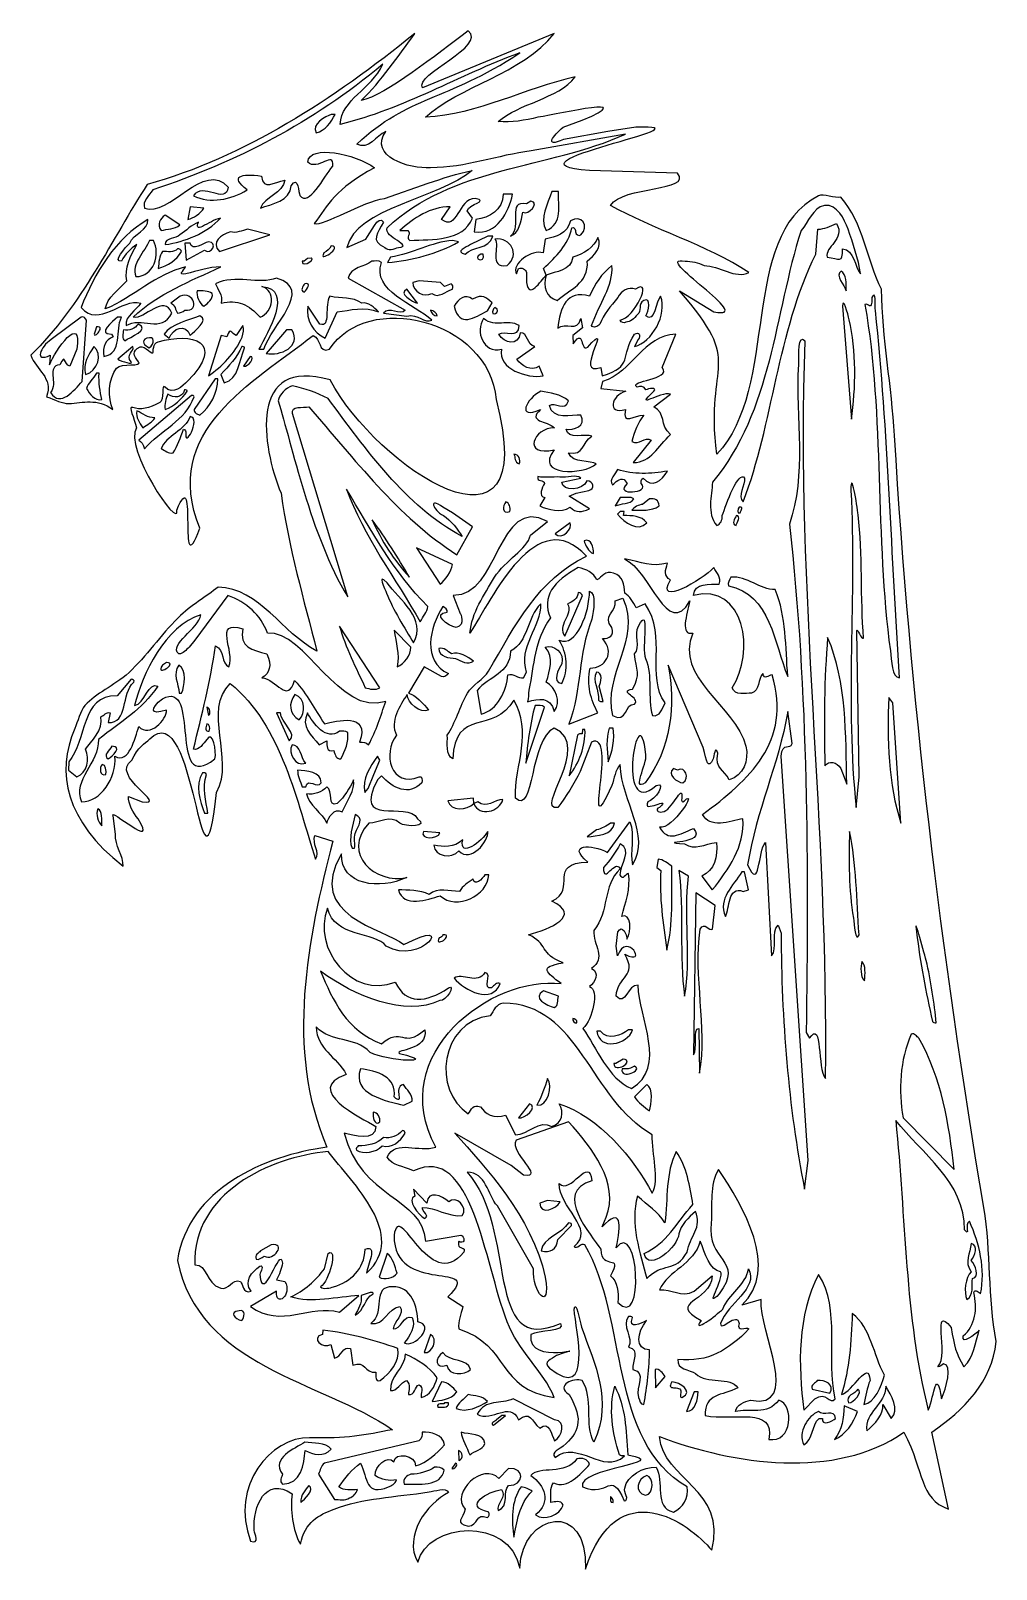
# Model space of a CAD drawing. Header units: centimetres. Extents: x -5.3 to 5.3, y -8.5 to 8.5.
import ezdxf

# ---------------------------------------------------------------- set-up
doc = ezdxf.new("R2010")
doc.units = ezdxf.units.CM
doc.header["$MEASUREMENT"] = 0
doc.layers.add('Ebene 1', color=7, linetype='Continuous')

msp = doc.modelspace()

# ---------------------------------------------------------------- linework, layer by layer
at = {"layer": 'Ebene 1'}
for points, knots in [([(-0.49515, 8.46779), (-0.27925, 8.29761), (-1.08951, 7.99281), (-1.00061, 7.83787), (-1.00061, 7.83787), (-1.00061, 7.83787), (0.45226, 8.43731), (0.45226, 8.43731), (0.45226, 8.43731), (0.0992, 7.99281), (-0.60437, 7.85311), (-0.96759, 7.51529), (-0.96759, 7.51529), (-0.38593, 7.54577), (0.12714, 7.83787), (0.6834, 7.95979), (0.6834, 7.95979), (0.49036, 7.71595), (0.0611, 7.66769), (-0.16749, 7.46703), (-0.16749, 7.46703), (-0.01763, 7.45433), (0.12714, 7.48227), (0.27192, 7.51529), (0.27192, 7.51529), (0.54624, 7.56101), (1.4073, 7.75913), (0.7596, 7.48227), (0.7596, 7.48227), (0.7596, 7.48227), (0.54878, 7.40607), (0.54878, 7.40607), (0.54878, 7.40607), (0.43956, 7.31463), (0.33034, 7.17493), (0.55386, 7.26891), (0.55386, 7.26891), (0.55386, 7.26891), (1.04154, 7.36035), (1.04154, 7.36035), (1.04154, 7.36035), (1.04154, 7.36035), (1.34888, 7.40607), (1.34888, 7.40607), (1.34888, 7.40607), (2.28868, 7.43655), (-0.26147, 7.00729), (0.84088, 6.92855), (0.84088, 6.92855), (0.84088, 6.92855), (1.80862, 6.89807), (1.80862, 6.89807), (1.80862, 6.89807), (1.9788, 6.69741), (1.20156, 6.76091), (1.07202, 6.54501), (1.07202, 6.54501), (1.5343, 6.28339), (2.12358, 6.11321), (2.59602, 5.80587), (2.59602, 5.80587), (2.4487, 5.72967), (2.26582, 5.88207), (2.10072, 5.88207), (2.10072, 5.88207), (2.03722, 5.91509), (1.96356, 5.93033), (1.89244, 5.93033), (1.89244, 5.93033), (1.49874, 6.00653), (2.71032, 5.26739), (2.20994, 5.37407), (2.20994, 5.37407), (2.20994, 5.37407), (1.83148, 5.60521), (1.83148, 5.60521), (1.83148, 5.60521), (2.563, 4.75939), (2.11088, 4.86607), (2.24042, 3.80435), (2.24042, 3.80435), (2.94146, 4.54095), (2.47918, 6.20211), (3.36056, 6.64915), (3.36056, 6.64915), (3.41898, 6.67963), (3.53836, 6.61613), (3.60694, 6.63645), (3.60694, 6.63645), (3.86094, 6.34435), (3.89396, 5.94303), (4.05398, 5.62045), (4.05398, 5.62045), (4.06668, 5.08451), (4.16574, 4.55111), (4.19876, 4.01263), (4.19876, 4.01263), (4.36894, 1.14243), (4.71438, -1.72014), (5.18174, -4.48874), (5.18174, -4.48874), (5.26556, -4.98658), (5.22492, -5.47426), (5.3189, -5.96702), (5.3189, -5.96702), (5.27064, -6.41152), (4.96076, -6.7214), (4.61024, -6.96524), (4.61024, -6.96524), (4.61024, -6.96524), (4.79312, -7.8136), (4.79312, -7.8136), (4.79312, -7.8136), (4.468, -7.68914), (4.53404, -7.41228), (4.3029, -6.96524), (4.3029, -6.96524), (3.54598, -7.49102), (2.42584, -7.32084), (1.6105, -7.0135), (1.6105, -7.0135), (1.6486, -7.49102), (2.36234, -7.59008), (2.18708, -8.26572), (2.18708, -8.26572), (1.9407, -7.96346), (1.14822, -7.39704), (0.79516, -8.474), (0.79516, -8.474), (0.83072, -7.70438), (0.09666, -7.84408), (0.07126, -8.4613), (0.07126, -8.4613), (-0.04557, -7.88218), (-0.94473, -7.96092), (-1.05141, -8.3978), (-1.05141, -8.3978), (-1.21397, -8.1057), (-0.94981, -7.75264), (-0.71359, -7.62818), (-0.71359, -7.62818), (-0.73899, -7.56722), (-0.87361, -7.61548), (-0.92695, -7.6231), (-0.92695, -7.6231), (-1.29779, -7.67898), (-1.66609, -7.69168), (-1.97089, -7.81106), (-1.97089, -7.81106), (-2.14615, -7.87964), (-2.29093, -7.95076), (-2.34427, -8.19714), (-2.34427, -8.19714), (-2.43317, -8.04474), (-2.45603, -7.8136), (-2.43571, -7.64342), (-2.43571, -7.64342), (-2.72527, -7.44276), (-2.87259, -7.78312), (-2.85227, -8.04474), (-2.85227, -8.04474), (-2.84719, -8.09046), (-2.78877, -8.19714), (-2.89291, -8.16666), (-2.89291, -8.16666), (-3.12405, -7.54944), (-2.66685, -7.01604), (-2.24267, -7.0262), (-2.24267, -7.0262), (-1.84389, -7.0389), (-1.62799, -6.99572), (-1.32827, -6.9373), (-1.32827, -6.9373), (-2.12583, -6.39628), (-3.46187, -6.24388), (-3.69809, -5.07294), (-3.69809, -5.07294), (-3.57871, -4.28808), (-2.74305, -3.91978), (-2.05217, -3.8258), (-2.05217, -3.8258), (-2.51699, -2.74884), (-2.26299, -1.53472), (-1.98867, -0.45522), (-1.98867, -0.45522), (-1.98867, -0.45522), (-2.18425, -0.39426), (-2.18425, -0.39426), (-2.18425, -0.39426), (-2.21981, -0.4857), (-2.12329, -0.57968), (-2.17663, -0.65588), (-2.17663, -0.65588), (-2.37983, -0.0412), (-2.54747, 0.81731), (-3.11643, 1.27959), (-3.11643, 1.27959), (-3.42631, 0.98749), (-3.06309, 0.44901), (-3.26629, 0.08071), (-3.26629, 0.08071), (-3.44409, -1.4382), (-3.49489, 1.18053), (-4.00289, 0.66999), (-4.00289, 0.66999), (-4.06131, 0.61411), (-4.12989, 0.58363), (-4.20101, 0.43377), (-4.20101, 0.43377), (-4.45247, 0.26359), (-3.78191, -0.07168), (-4.08671, -0.02342), (-4.08671, -0.02342), (-4.08671, -0.02342), (-4.23657, 0.03499), (-4.23657, 0.03499), (-4.23657, 0.03499), (-4.24419, -0.0412), (-4.18323, -0.14788), (-4.13243, -0.20884), (-4.13243, -0.20884), (-3.89621, -0.57968), (-4.46263, -0.07168), (-4.40675, -0.17836), (-4.40675, -0.17836), (-4.40675, -0.17836), (-4.37881, -0.37902), (-4.37881, -0.37902), (-4.37881, -0.37902), (-4.39405, -0.50094), (-4.28737, -0.6254), (-4.29753, -0.73208), (-4.29753, -0.73208), (-4.93253, -0.2317), (-5.03921, 0.29915), (-4.82839, 0.78429), (-4.82839, 0.78429), (-4.79537, 0.86049), (-4.76997, 0.97479), (-4.71663, 1.03575), (-4.71663, 1.03575), (-4.59471, 1.17799), (-4.40675, 1.24149), (-4.23149, 1.40151), (-4.23149, 1.40151), (-4.04607, 1.57423), (-3.88097, 1.81553), (-3.69047, 2.00349), (-3.69047, 2.00349), (-3.54823, 2.14319), (-3.37805, 2.23717), (-3.25105, 2.34131), (-3.25105, 2.34131), (-2.79131, 2.32861), (-2.54747, 1.83585), (-2.16139, 1.63519), (-2.16139, 1.63519), (-2.30871, 2.20415), (-2.47127, 2.77311), (-2.55763, 3.37509), (-2.55763, 3.37509), (-2.77353, 3.89579), (-2.91577, 4.88639), (-2.01661, 4.62223), (-2.01661, 4.62223), (-1.51623, 3.66973), (0.3278, 2.43529), (-0.18781, 4.40633), (-0.18781, 4.40633), (-0.27163, 5.29787), (-1.61275, 5.60521), (-2.02423, 4.96005), (-2.02423, 4.96005), (-2.15631, 4.91433), (-2.10805, 5.08197), (-2.20457, 5.11245), (-2.20457, 5.11245), (-2.87005, 4.58921), (-3.88351, 4.06597), (-3.45171, 2.98901), (-3.45171, 2.98901), (-3.70571, 2.31337), (-3.46949, 3.75863), (-3.70571, 3.18713), (-3.70571, 3.18713), (-3.67015, 2.95599), (-4.30007, 3.87801), (-4.14767, 4.09645), (-4.14767, 4.09645), (-4.17307, 4.20313), (-4.24673, 4.33775), (-4.19085, 4.31997), (-4.19085, 4.31997), (-4.10703, 4.28949), (-4.01051, 4.30727), (-3.89113, 4.37331), (-3.89113, 4.37331), (-3.84287, 4.39871), (-3.87589, 4.59175), (-3.83525, 4.54349), (-3.83525, 4.54349), (-3.75397, 4.44443), (-3.62951, 4.56381), (-3.59141, 4.60445), (-3.59141, 4.60445), (-3.15453, 5.04895), (-3.53807, 5.15309), (-3.91145, 5.04133), (-3.91145, 5.04133), (-3.92923, 5.03371), (-3.96733, 5.01847), (-3.96479, 4.93211), (-3.96479, 4.93211), (-3.96479, 4.87877), (-4.05877, 5.00577), (-4.10957, 4.98545), (-4.10957, 4.98545), (-4.20609, 4.94227), (-4.18323, 4.88639), (-4.12735, 4.82289), (-4.12735, 4.82289), (-4.07655, 4.76447), (-4.31785, 4.81273), (-4.36865, 4.75177), (-4.36865, 4.75177), (-4.46263, 4.63239), (-4.46517, 4.42157), (-4.40929, 4.29711), (-4.40929, 4.29711), (-4.58201, 4.42665), (-4.74203, 4.36823), (-4.89189, 4.36315), (-4.89189, 4.36315), (-4.97317, 4.36061), (-5.04175, 4.40379), (-5.14081, 4.43681), (-5.14081, 4.43681), (-5.06207, 4.65271), (-5.25765, 4.72891), (-5.31353, 4.89655), (-5.31353, 4.89655), (-4.75473, 5.43503), (-4.40929, 6.19195), (-4.03083, 6.77615), (-4.03083, 6.77615), (-2.96657, 7.06825), (-1.97343, 7.71595), (-1.08443, 8.43731), (-1.08443, 8.43731), (-1.26731, 8.19093), (-1.45273, 7.91407), (-1.67625, 7.69817), (-1.67625, 7.69817), (-1.40447, 7.75913), (-0.84313, 8.20617), (-0.49515, 8.46779)], [0, 0, 0, 0, 0.01123596, 0.01123596, 0.01123596, 0.01123596, 0.02247191, 0.02247191, 0.02247191, 0.02247191, 0.03370787, 0.03370787, 0.03370787, 0.03370787, 0.04494382, 0.04494382, 0.04494382, 0.04494382, 0.05617978, 0.05617978, 0.05617978, 0.05617978, 0.06741573, 0.06741573, 0.06741573, 0.06741573, 0.07865169, 0.07865169, 0.07865169, 0.07865169, 0.08988764, 0.08988764, 0.08988764, 0.08988764, 0.1011236, 0.1011236, 0.1011236, 0.1011236, 0.11235955, 0.11235955, 0.11235955, 0.11235955, 0.12359551, 0.12359551, 0.12359551, 0.12359551, 0.13483146, 0.13483146, 0.13483146, 0.13483146, 0.14606742, 0.14606742, 0.14606742, 0.14606742, 0.15730337, 0.15730337, 0.15730337, 0.15730337, 0.16853933, 0.16853933, 0.16853933, 0.16853933, 0.17977528, 0.17977528, 0.17977528, 0.17977528, 0.19101124, 0.19101124, 0.19101124, 0.19101124, 0.20224719, 0.20224719, 0.20224719, 0.20224719, 0.21348315, 0.21348315, 0.21348315, 0.21348315, 0.2247191, 0.2247191, 0.2247191, 0.2247191, 0.23595506, 0.23595506, 0.23595506, 0.23595506, 0.24719101, 0.24719101, 0.24719101, 0.24719101, 0.25842697, 0.25842697, 0.25842697, 0.25842697, 0.26966292, 0.26966292, 0.26966292, 0.26966292, 0.28089888, 0.28089888, 0.28089888, 0.28089888, 0.29213483, 0.29213483, 0.29213483, 0.29213483, 0.30337079, 0.30337079, 0.30337079, 0.30337079, 0.31460674, 0.31460674, 0.31460674, 0.31460674, 0.3258427, 0.3258427, 0.3258427, 0.3258427, 0.33707865, 0.33707865, 0.33707865, 0.33707865, 0.34831461, 0.34831461, 0.34831461, 0.34831461, 0.35955056, 0.35955056, 0.35955056, 0.35955056, 0.37078652, 0.37078652, 0.37078652, 0.37078652, 0.38202247, 0.38202247, 0.38202247, 0.38202247, 0.39325843, 0.39325843, 0.39325843, 0.39325843, 0.40449438, 0.40449438, 0.40449438, 0.40449438, 0.41573034, 0.41573034, 0.41573034, 0.41573034, 0.42696629, 0.42696629, 0.42696629, 0.42696629, 0.43820225, 0.43820225, 0.43820225, 0.43820225, 0.4494382, 0.4494382, 0.4494382, 0.4494382, 0.46067416, 0.46067416, 0.46067416, 0.46067416, 0.47191011, 0.47191011, 0.47191011, 0.47191011, 0.48314607, 0.48314607, 0.48314607, 0.48314607, 0.49438202, 0.49438202, 0.49438202, 0.49438202, 0.50561798, 0.50561798, 0.50561798, 0.50561798, 0.51685393, 0.51685393, 0.51685393, 0.51685393, 0.52808989, 0.52808989, 0.52808989, 0.52808989, 0.53932584, 0.53932584, 0.53932584, 0.53932584, 0.5505618, 0.5505618, 0.5505618, 0.5505618, 0.56179775, 0.56179775, 0.56179775, 0.56179775, 0.57303371, 0.57303371, 0.57303371, 0.57303371, 0.58426966, 0.58426966, 0.58426966, 0.58426966, 0.59550562, 0.59550562, 0.59550562, 0.59550562, 0.60674157, 0.60674157, 0.60674157, 0.60674157, 0.61797753, 0.61797753, 0.61797753, 0.61797753, 0.62921348, 0.62921348, 0.62921348, 0.62921348, 0.64044944, 0.64044944, 0.64044944, 0.64044944, 0.65168539, 0.65168539, 0.65168539, 0.65168539, 0.66292135, 0.66292135, 0.66292135, 0.66292135, 0.6741573, 0.6741573, 0.6741573, 0.6741573, 0.68539326, 0.68539326, 0.68539326, 0.68539326, 0.69662921, 0.69662921, 0.69662921, 0.69662921, 0.70786517, 0.70786517, 0.70786517, 0.70786517, 0.71910112, 0.71910112, 0.71910112, 0.71910112, 0.73033708, 0.73033708, 0.73033708, 0.73033708, 0.74157303, 0.74157303, 0.74157303, 0.74157303, 0.75280899, 0.75280899, 0.75280899, 0.75280899, 0.76404494, 0.76404494, 0.76404494, 0.76404494, 0.7752809, 0.7752809, 0.7752809, 0.7752809, 0.78651685, 0.78651685, 0.78651685, 0.78651685, 0.79775281, 0.79775281, 0.79775281, 0.79775281, 0.80898876, 0.80898876, 0.80898876, 0.80898876, 0.82022472, 0.82022472, 0.82022472, 0.82022472, 0.83146067, 0.83146067, 0.83146067, 0.83146067, 0.84269663, 0.84269663, 0.84269663, 0.84269663, 0.85393258, 0.85393258, 0.85393258, 0.85393258, 0.86516854, 0.86516854, 0.86516854, 0.86516854, 0.87640449, 0.87640449, 0.87640449, 0.87640449, 0.88764045, 0.88764045, 0.88764045, 0.88764045, 0.8988764, 0.8988764, 0.8988764, 0.8988764, 0.91011236, 0.91011236, 0.91011236, 0.91011236, 0.92134831, 0.92134831, 0.92134831, 0.92134831, 0.93258427, 0.93258427, 0.93258427, 0.93258427, 0.94382022, 0.94382022, 0.94382022, 0.94382022, 0.95505618, 0.95505618, 0.95505618, 0.95505618, 0.96629213, 0.96629213, 0.96629213, 0.96629213, 0.97752809, 0.97752809, 0.97752809, 0.97752809, 0.98876404, 0.98876404, 0.98876404, 0.98876404, 1, 1, 1, 1]), ([(-2.00391, 7.54577), (-2.00391, 7.54577), (-1.96073, 7.54577), (-1.96073, 7.54577), (-1.96073, 7.54577), (-2.00391, 7.46703), (-2.07503, 7.36035), (-2.16901, 7.34511), (-2.16901, 7.34511), (-2.22743, 7.43655), (-2.06995, 7.53053), (-2.00391, 7.54577)], [0, 0, 0, 0, 0.33333333, 0.33333333, 0.33333333, 0.33333333, 0.66666667, 0.66666667, 0.66666667, 0.66666667, 1, 1, 1, 1]), ([(0.71642, 2.28035), (0.73674, 2.28035), (0.7596, 2.26511), (0.76214, 2.24987), (0.76214, 2.24987), (0.76214, 2.24987), (0.5691, 1.80283), (0.5691, 1.80283), (0.5691, 1.80283), (0.47004, 1.91205), (0.66562, 2.03651), (0.59704, 2.15843), (0.59704, 2.15843), (0.65038, 2.17367), (0.71388, 2.21939), (0.71642, 2.28035)], [0, 0, 0, 0, 0.25, 0.25, 0.25, 0.25, 0.5, 0.5, 0.5, 0.5, 0.75, 0.75, 0.75, 0.75, 1, 1, 1, 1]), ([(-0.82027, 1.66567), (-0.76185, 1.68091), (-0.72121, 1.63519), (-0.68057, 1.60471), (-0.68057, 1.60471), (-0.59675, 1.63519), (-0.50277, 1.57423), (-0.43673, 1.52597), (-0.43673, 1.52597), (-0.49769, 1.48025), (-0.57643, 1.52597), (-0.63485, 1.55645), (-0.63485, 1.55645), (-0.70343, 1.55645), (-0.82281, 1.57423), (-0.82027, 1.66567)], [0, 0, 0, 0, 0.25, 0.25, 0.25, 0.25, 0.5, 0.5, 0.5, 0.5, 0.75, 0.75, 0.75, 0.75, 1, 1, 1, 1]), ([(-3.82001, 1.51073), (-3.68031, 1.51073), (-3.95209, 1.34309), (-3.86319, 1.48025), (-3.86319, 1.48025), (-3.86319, 1.48025), (-3.82001, 1.51073), (-3.82001, 1.51073)], [0, 0, 0, 0, 0.5, 0.5, 0.5, 0.5, 1, 1, 1, 1]), ([(-3.68285, 1.48025), (-3.59141, 1.43453), (-3.61935, 1.24911), (-3.65237, 1.17291), (-3.65237, 1.17291), (-3.65237, 1.17291), (-3.67777, 1.17291), (-3.67777, 1.17291), (-3.67777, 1.17291), (-3.68793, 1.27959), (-3.75397, 1.38881), (-3.68285, 1.48025)], [0, 0, 0, 0, 0.33333333, 0.33333333, 0.33333333, 0.33333333, 0.66666667, 0.66666667, 0.66666667, 0.66666667, 1, 1, 1, 1]), ([(-4.42199, 0.58871), (-4.29753, 0.58871), (-4.40929, 0.47949), (-4.46263, 0.44901), (-4.46263, 0.44901), (-4.52105, 0.49473), (-4.44485, 0.54045), (-4.42199, 0.58871)], [0, 0, 0, 0, 0.5, 0.5, 0.5, 0.5, 1, 1, 1, 1]), ([(-4.52867, 0.38805), (-4.48549, 0.38805), (-4.48041, 0.31185), (-4.48549, 0.27883), (-4.48549, 0.27883), (-4.55915, 0.25089), (-4.55661, 0.35757), (-4.52867, 0.38805)], [0, 0, 0, 0, 0.5, 0.5, 0.5, 0.5, 1, 1, 1, 1]), ([(1.7629, 0.34233), (1.7629, 0.34233), (1.80862, 0.32709), (1.80862, 0.32709), (1.80862, 0.32709), (1.89498, 0.37281), (1.95086, 0.23565), (1.86704, 0.18739), (1.86704, 0.18739), (1.80608, 0.18739), (1.68924, 0.27883), (1.7629, 0.34233)], [0, 0, 0, 0, 0.33333333, 0.33333333, 0.33333333, 0.33333333, 0.66666667, 0.66666667, 0.66666667, 0.66666667, 1, 1, 1, 1]), ([(-0.43419, -0.0412), (-0.51039, -0.1174), (-0.68819, -0.13264), (-0.72121, -0.01072), (-0.72121, -0.01072), (-0.72121, -0.01072), (-0.43673, 0.01721), (-0.43673, 0.01721), (-0.43673, 0.01721), (-0.43673, 0.01721), (-0.43419, -0.0412), (-0.43419, -0.0412)], [0, 0, 0, 0, 0.33333333, 0.33333333, 0.33333333, 0.33333333, 0.66666667, 0.66666667, 0.66666667, 0.66666667, 1, 1, 1, 1]), ([(-0.43419, -0.0412), (-0.43419, -0.0412), (-0.38847, -0.02342), (-0.38847, -0.02342), (-0.38847, -0.02342), (-0.29449, -0.10216), (-0.20813, 0.00197), (-0.11415, 0.00197), (-0.11415, 0.00197), (-0.14717, -0.13264), (-0.37831, -0.1936), (-0.43419, -0.0412)], [0, 0, 0, 0, 0.33333333, 0.33333333, 0.33333333, 0.33333333, 0.66666667, 0.66666667, 0.66666667, 0.66666667, 1, 1, 1, 1]), ([(1.07202, -0.2571), (1.07202, -0.2571), (1.1152, -0.2571), (1.1152, -0.2571), (1.1152, -0.2571), (1.09996, -0.39426), (0.91708, -0.39426), (0.81548, -0.4095), (0.81548, -0.4095), (0.81548, -0.4095), (0.91708, -0.3333), (0.91708, -0.3333), (0.91708, -0.3333), (0.97296, -0.31806), (1.02884, -0.28758), (1.07202, -0.2571)], [0, 0, 0, 0, 0.25, 0.25, 0.25, 0.25, 0.5, 0.5, 0.5, 0.5, 0.75, 0.75, 0.75, 0.75, 1, 1, 1, 1]), ([(-0.98791, -0.34854), (-0.98791, -0.34854), (-0.80757, -0.36378), (-0.80757, -0.36378), (-0.80757, -0.36378), (-0.83297, -0.43998), (-1.03363, -0.43998), (-0.98791, -0.34854)], [0, 0, 0, 0, 0.5, 0.5, 0.5, 0.5, 1, 1, 1, 1]), ([(-0.27925, -0.34854), (-0.26909, -0.45522), (-0.46721, -0.7016), (-0.59929, -0.56444), (-0.59929, -0.56444), (-0.68057, -0.65588), (-0.86091, -0.6254), (-0.87615, -0.50094), (-0.87615, -0.50094), (-0.76185, -0.51872), (-0.66025, -0.53396), (-0.55611, -0.43998), (-0.55611, -0.43998), (-0.60183, -0.65588), (-0.34021, -0.45522), (-0.27925, -0.34854)], [0, 0, 0, 0, 0.25, 0.25, 0.25, 0.25, 0.5, 0.5, 0.5, 0.5, 0.75, 0.75, 0.75, 0.75, 1, 1, 1, 1]), ([(-0.31227, -0.82606), (-0.31227, -0.82606), (-0.26909, -0.82606), (-0.26909, -0.82606), (-0.26909, -0.82606), (-0.28179, -1.0572), (-0.62215, -1.22484), (-0.80503, -1.0572), (-0.80503, -1.0572), (-0.94473, -1.10292), (-1.20889, -1.19436), (-1.26477, -0.9937), (-1.26477, -0.9937), (-1.16317, -0.9937), (-1.02855, -0.9937), (-0.92695, -1.04196), (-0.92695, -1.04196), (-0.82789, -0.96322), (-0.70597, -1.00894), (-0.59167, -1.00894), (-0.59167, -1.00894), (-0.55611, -0.94798), (-0.50023, -0.9175), (-0.44435, -0.87178), (-0.44435, -0.87178), (-0.42911, -0.96322), (-0.34021, -0.87178), (-0.31227, -0.82606)], [0, 0, 0, 0, 0.14285714, 0.14285714, 0.14285714, 0.14285714, 0.28571429, 0.28571429, 0.28571429, 0.28571429, 0.42857143, 0.42857143, 0.42857143, 0.42857143, 0.57142857, 0.57142857, 0.57142857, 0.57142857, 0.71428571, 0.71428571, 0.71428571, 0.71428571, 0.85714286, 0.85714286, 0.85714286, 0.85714286, 1, 1, 1, 1]), ([(-0.77455, -1.48646), (-0.63993, -1.48646), (-0.88123, -1.6414), (-0.81519, -1.51948), (-0.81519, -1.51948), (-0.79741, -1.51948), (-0.77709, -1.5017), (-0.77455, -1.48646)], [0, 0, 0, 0, 0.5, 0.5, 0.5, 0.5, 1, 1, 1, 1]), ([(-0.31227, -1.90302), (-0.22083, -1.91826), (-0.35037, -2.08844), (-0.23861, -2.0732), (-0.23861, -2.0732), (-0.21575, -2.04272), (-0.18019, -2.0097), (-0.14463, -2.02494), (-0.14463, -2.02494), (-0.22591, -2.25608), (-0.54087, -2.10368), (-0.65009, -1.96398), (-0.65009, -1.96398), (-0.56627, -1.90302), (-0.39101, -2.04272), (-0.31227, -1.90302)], [0, 0, 0, 0, 0.25, 0.25, 0.25, 0.25, 0.5, 0.5, 0.5, 0.5, 0.75, 0.75, 0.75, 0.75, 1, 1, 1, 1]), ([(1.27014, -2.53294), (1.27014, -2.53294), (1.31332, -2.53294), (1.31332, -2.53294), (1.31332, -2.53294), (1.26252, -2.70312), (0.9374, -2.76408), (0.92216, -2.54818), (0.92216, -2.54818), (0.92216, -2.54818), (0.96026, -2.54818), (0.96026, -2.54818), (0.96026, -2.54818), (1.03646, -2.6574), (1.1914, -2.59644), (1.27014, -2.53294)], [0, 0, 0, 0, 0.25, 0.25, 0.25, 0.25, 0.5, 0.5, 0.5, 0.5, 0.75, 0.75, 0.75, 0.75, 1, 1, 1, 1]), ([(1.20918, -2.85806), (1.35142, -2.8733), (1.10758, -3.0257), (1.10758, -2.90378), (1.10758, -2.90378), (1.10758, -2.90378), (1.13044, -2.90378), (1.13044, -2.90378), (1.13044, -2.90378), (1.13044, -2.90378), (1.20918, -2.85806), (1.20918, -2.85806)], [0, 0, 0, 0, 0.33333333, 0.33333333, 0.33333333, 0.33333333, 0.66666667, 0.66666667, 0.66666667, 0.66666667, 1, 1, 1, 1]), ([(-1.68133, -2.96474), (-1.50861, -2.97998), (-1.27239, -3.05872), (-1.31303, -3.27208), (-1.31303, -3.27208), (-1.18603, -3.3813), (-1.33335, -3.1654), (-1.20889, -3.13492), (-1.20889, -3.13492), (-1.17333, -3.19588), (-1.10475, -3.2416), (-1.11491, -3.32034), (-1.11491, -3.32034), (-1.11491, -3.32034), (-1.20381, -3.36352), (-1.20381, -3.36352), (-1.20381, -3.36352), (-1.39431, -3.32034), (-1.78547, -3.2416), (-1.68133, -2.96474)], [0, 0, 0, 0, 0.2, 0.2, 0.2, 0.2, 0.4, 0.4, 0.4, 0.4, 0.6, 0.6, 0.6, 0.6, 0.8, 0.8, 0.8, 0.8, 1, 1, 1, 1]), ([(1.33364, -2.93426), (1.44286, -2.97998), (1.17108, -3.08666), (1.19902, -2.96474), (1.19902, -2.96474), (1.19902, -2.96474), (1.23966, -2.96474), (1.23966, -2.96474), (1.23966, -2.96474), (1.27268, -2.96474), (1.31332, -2.9495), (1.33364, -2.93426)], [0, 0, 0, 0, 0.33333333, 0.33333333, 0.33333333, 0.33333333, 0.66666667, 0.66666667, 0.66666667, 0.66666667, 1, 1, 1, 1]), ([(0.3786, -3.07142), (0.43448, -3.15016), (0.38368, -3.3813), (0.25922, -3.36352), (0.25922, -3.36352), (0.31256, -3.27208), (0.34812, -3.1654), (0.3786, -3.07142)], [0, 0, 0, 0, 0.5, 0.5, 0.5, 0.5, 1, 1, 1, 1]), ([(0.17794, -3.34828), (0.27954, -3.3813), (0.12968, -3.51846), (0.05856, -3.50322), (0.05856, -3.50322), (0.05856, -3.50322), (0.17794, -3.34828), (0.17794, -3.34828)], [0, 0, 0, 0, 0.5, 0.5, 0.5, 0.5, 1, 1, 1, 1]), ([(-1.54163, -3.44226), (-1.49591, -3.44226), (-1.46035, -3.50322), (-1.47051, -3.54894), (-1.47051, -3.54894), (-1.53147, -3.5972), (-1.54925, -3.48798), (-1.54163, -3.44226)], [0, 0, 0, 0, 0.5, 0.5, 0.5, 0.5, 1, 1, 1, 1]), ([(-1.21905, -3.64292), (-1.20381, -3.64292), (-1.19111, -3.65816), (-1.18857, -3.6734), (-1.18857, -3.6734), (-1.24953, -3.76484), (-1.33335, -3.84104), (-1.44511, -3.81056), (-1.44511, -3.81056), (-1.51369, -3.8893), (-1.64831, -3.902), (-1.72705, -3.85882), (-1.72705, -3.85882), (-1.73213, -3.84104), (-1.72197, -3.8258), (-1.70673, -3.81056), (-1.70673, -3.81056), (-1.60513, -3.81056), (-1.50099, -3.79532), (-1.42987, -3.71912), (-1.42987, -3.71912), (-1.35113, -3.73436), (-1.27239, -3.70388), (-1.21905, -3.64292)], [0, 0, 0, 0, 0.16666667, 0.16666667, 0.16666667, 0.16666667, 0.33333333, 0.33333333, 0.33333333, 0.33333333, 0.5, 0.5, 0.5, 0.5, 0.66666667, 0.66666667, 0.66666667, 0.66666667, 0.83333333, 0.83333333, 0.83333333, 0.83333333, 1, 1, 1, 1]), ([(-1.09713, -4.28808), (-1.09713, -4.28808), (-0.95235, -4.44302), (-0.95235, -4.44302), (-0.95235, -4.44302), (-0.93965, -4.28808), (-0.78471, -4.36428), (-0.71105, -4.42778), (-0.71105, -4.42778), (-0.63231, -4.34904), (-0.49515, -4.48874), (-0.56119, -4.58018), (-0.56119, -4.58018), (-0.71867, -4.59542), (-0.85837, -4.48874), (-1.00061, -4.48874), (-1.00061, -4.48874), (-1.00823, -4.53446), (-0.91425, -4.58018), (-0.97267, -4.61066), (-0.97267, -4.61066), (-1.04379, -4.58018), (-1.17841, -4.3973), (-1.08443, -4.36428), (-1.08443, -4.36428), (-1.08443, -4.36428), (-1.09713, -4.28808), (-1.09713, -4.28808)], [0, 0, 0, 0, 0.14285714, 0.14285714, 0.14285714, 0.14285714, 0.28571429, 0.28571429, 0.28571429, 0.28571429, 0.42857143, 0.42857143, 0.42857143, 0.42857143, 0.57142857, 0.57142857, 0.57142857, 0.57142857, 0.71428571, 0.71428571, 0.71428571, 0.71428571, 0.85714286, 0.85714286, 0.85714286, 0.85714286, 1, 1, 1, 1]), ([(0.3786, -4.41254), (0.3786, -4.41254), (0.5183, -4.42778), (0.5183, -4.42778), (0.5183, -4.42778), (0.47512, -4.50398), (0.29478, -4.58018), (0.29224, -4.44302), (0.29224, -4.44302), (0.29224, -4.44302), (0.3786, -4.41254), (0.3786, -4.41254)], [0, 0, 0, 0, 0.33333333, 0.33333333, 0.33333333, 0.33333333, 0.66666667, 0.66666667, 0.66666667, 0.66666667, 1, 1, 1, 1]), ([(0.60974, -4.65892), (0.6326, -4.65892), (0.64784, -4.67416), (0.64022, -4.6894), (0.64022, -4.6894), (0.64022, -4.6894), (0.49036, -4.8418), (0.49036, -4.8418), (0.49036, -4.8418), (0.4802, -4.95102), (0.40654, -4.99674), (0.30748, -4.96626), (0.30748, -4.96626), (0.3278, -4.82656), (0.53354, -4.78084), (0.60974, -4.65892)], [0, 0, 0, 0, 0.25, 0.25, 0.25, 0.25, 0.5, 0.5, 0.5, 0.5, 0.75, 0.75, 0.75, 0.75, 1, 1, 1, 1]), ([(-2.66685, -4.90276), (-2.48905, -4.87228), (-2.63637, -5.08818), (-2.74305, -5.02722), (-2.74305, -5.02722), (-2.77353, -5.04246), (-2.79893, -5.07294), (-2.83195, -5.0577), (-2.83195, -5.0577), (-2.85227, -5.01198), (-2.80401, -4.99674), (-2.78369, -4.96626), (-2.78369, -4.96626), (-2.78369, -4.96626), (-2.66685, -4.90276), (-2.66685, -4.90276)], [0, 0, 0, 0, 0.25, 0.25, 0.25, 0.25, 0.5, 0.5, 0.5, 0.5, 0.75, 0.75, 0.75, 0.75, 1, 1, 1, 1]), ([(5.04204, -4.88752), (5.1284, -4.90276), (5.08522, -5.02722), (5.04204, -5.07294), (5.04204, -5.07294), (5.0903, -5.1212), (5.1411, -5.25836), (5.05728, -5.2736), (5.05728, -5.2736), (5.04966, -5.3498), (5.07252, -5.45902), (4.99632, -5.50474), (4.99632, -5.50474), (4.95822, -5.426), (4.98108, -5.25836), (5.04204, -5.1974), (5.04204, -5.1974), (4.9633, -5.08818), (5.03188, -4.99674), (5.04204, -4.88752)], [0, 0, 0, 0, 0.2, 0.2, 0.2, 0.2, 0.4, 0.4, 0.4, 0.4, 0.6, 0.6, 0.6, 0.6, 0.8, 0.8, 0.8, 0.8, 1, 1, 1, 1]), ([(3.34786, -6.39628), (3.4266, -6.38104), (3.55106, -6.442), (3.48502, -6.53598), (3.48502, -6.53598), (3.48502, -6.53598), (3.29198, -6.49026), (3.29198, -6.49026), (3.29198, -6.49026), (3.26658, -6.442), (3.33262, -6.42676), (3.34786, -6.39628)], [0, 0, 0, 0, 0.33333333, 0.33333333, 0.33333333, 0.33333333, 0.66666667, 0.66666667, 0.66666667, 0.66666667, 1, 1, 1, 1])]:
    msp.add_open_spline(points, degree=3, knots=knots, dxfattribs=at)
at = {"layer": 'Ebene 1', "color": 7}
for points, knots in [([(0.07126, 8.22395), (-0.75169, 7.68293), (-1.14539, 7.75913), (-1.72197, 7.22065), (-1.72197, 7.22065), (-1.59751, 7.14445), (-1.50607, 7.31463), (-1.40447, 7.36035), (-1.40447, 7.36035), (-1.59751, 7.08349), (-1.14285, 6.94379), (-0.91171, 6.95903), (-0.91171, 6.95903), (-0.52309, 6.95903), (-0.17257, 7.09873), (0.19826, 7.14445), (0.19826, 7.14445), (0.19826, 7.14445), (1.23712, 7.32987), (1.23712, 7.32987), (1.23712, 7.32987), (0.38368, 6.94379), (-0.67041, 6.97681), (-1.38923, 6.29863), (-1.38923, 6.29863), (-1.42987, 6.19195), (-1.08951, 6.09797), (-1.26223, 6.08273), (-1.26223, 6.08273), (-1.31049, 6.06749), (-1.38415, 6.03701), (-1.41463, 6.08273), (-1.41463, 6.08273), (-1.58227, 6.15893), (-1.48829, 6.23513), (-1.42987, 6.35959), (-1.42987, 6.35959), (-1.48067, 6.45357), (-1.57719, 6.23513), (-1.62291, 6.17417), (-1.62291, 6.17417), (-1.62291, 6.17417), (-1.83119, 6.08273), (-1.83119, 6.08273), (-1.83119, 6.08273), (-1.73975, 6.51453), (-0.81519, 6.62121), (-0.45197, 6.92855), (-0.45197, 6.92855), (-0.61707, 6.89807), (-0.78217, 6.83711), (-0.93711, 6.79139), (-0.93711, 6.79139), (-0.93711, 6.79139), (-1.41971, 6.62121), (-1.41971, 6.62121), (-1.41971, 6.62121), (-1.65339, 6.59073), (-2.08773, 6.31387), (-2.19187, 6.34435), (-2.19187, 6.34435), (-2.04455, 6.54501), (-1.96073, 6.73043), (-1.52639, 6.95903), (-1.52639, 6.95903), (-1.73975, 7.11397), (-2.24267, 7.22065), (-2.26299, 7.02253), (-2.26299, 7.02253), (-2.15885, 6.91331), (-1.96581, 7.15969), (-1.98867, 6.97681), (-1.98867, 6.97681), (-2.08773, 6.85743), (-2.25283, 6.52215), (-2.34935, 6.65423), (-2.34935, 6.65423), (-2.36713, 6.67709), (-2.36205, 6.88283), (-2.44587, 6.76091), (-2.44587, 6.76091), (-2.45349, 6.59073), (-2.66177, 6.56025), (-2.78369, 6.51453), (-2.78369, 6.51453), (-2.73797, 6.63645), (-2.53731, 6.68217), (-2.51445, 6.82187), (-2.51445, 6.82187), (-2.63383, 6.80663), (-2.75321, 6.69741), (-2.77353, 6.86759), (-2.77353, 6.86759), (-2.99705, 6.89807), (-3.12913, 6.86759), (-2.93101, 6.71519), (-2.93101, 6.71519), (-3.11389, 6.60597), (-3.33233, 6.56025), (-3.52283, 6.65169), (-3.52283, 6.65169), (-3.41869, 6.80663), (-3.16723, 6.54501), (-3.13929, 6.74567), (-3.13929, 6.74567), (-3.40091, 7.05301), (-3.79461, 6.40531), (-4.06131, 6.51453), (-4.06131, 6.51453), (-4.08671, 6.59073), (-4.01051, 6.65169), (-3.96987, 6.71519), (-3.96987, 6.71519), (-3.04785, 7.02253), (-2.21219, 7.45179), (-1.43495, 8.09949), (-1.43495, 8.09949), (-1.56957, 7.81755), (-1.88707, 7.71595), (-1.90739, 7.43655), (-1.90739, 7.43655), (-1.19619, 7.60673), (-0.61199, 7.97503), (0.07126, 8.22395)], [0, 0, 0, 0, 0.03225806, 0.03225806, 0.03225806, 0.03225806, 0.06451613, 0.06451613, 0.06451613, 0.06451613, 0.09677419, 0.09677419, 0.09677419, 0.09677419, 0.12903226, 0.12903226, 0.12903226, 0.12903226, 0.16129032, 0.16129032, 0.16129032, 0.16129032, 0.19354839, 0.19354839, 0.19354839, 0.19354839, 0.22580645, 0.22580645, 0.22580645, 0.22580645, 0.25806452, 0.25806452, 0.25806452, 0.25806452, 0.29032258, 0.29032258, 0.29032258, 0.29032258, 0.32258065, 0.32258065, 0.32258065, 0.32258065, 0.35483871, 0.35483871, 0.35483871, 0.35483871, 0.38709677, 0.38709677, 0.38709677, 0.38709677, 0.41935484, 0.41935484, 0.41935484, 0.41935484, 0.4516129, 0.4516129, 0.4516129, 0.4516129, 0.48387097, 0.48387097, 0.48387097, 0.48387097, 0.51612903, 0.51612903, 0.51612903, 0.51612903, 0.5483871, 0.5483871, 0.5483871, 0.5483871, 0.58064516, 0.58064516, 0.58064516, 0.58064516, 0.61290323, 0.61290323, 0.61290323, 0.61290323, 0.64516129, 0.64516129, 0.64516129, 0.64516129, 0.67741935, 0.67741935, 0.67741935, 0.67741935, 0.70967742, 0.70967742, 0.70967742, 0.70967742, 0.74193548, 0.74193548, 0.74193548, 0.74193548, 0.77419355, 0.77419355, 0.77419355, 0.77419355, 0.80645161, 0.80645161, 0.80645161, 0.80645161, 0.83870968, 0.83870968, 0.83870968, 0.83870968, 0.87096774, 0.87096774, 0.87096774, 0.87096774, 0.90322581, 0.90322581, 0.90322581, 0.90322581, 0.93548387, 0.93548387, 0.93548387, 0.93548387, 0.96774194, 0.96774194, 0.96774194, 0.96774194, 1, 1, 1, 1]), ([(-0.41895, 6.62121), (-0.25893, 6.59073), (-0.49515, 6.56025), (-0.50785, 6.48405), (-0.50785, 6.48405), (-0.50785, 6.48405), (-0.44943, 6.40531), (-0.44943, 6.40531), (-0.44943, 6.40531), (-0.55611, 6.14369), (-0.88885, 6.17417), (-1.13777, 6.15893), (-1.13777, 6.15893), (-1.19111, 6.19195), (-1.11491, 6.23513), (-1.16063, 6.26815), (-1.16063, 6.26815), (-1.16063, 6.26815), (-1.24953, 6.26815), (-1.24953, 6.26815), (-1.24953, 6.26815), (-1.09713, 6.40531), (-0.91425, 6.52977), (-0.69581, 6.52977), (-0.69581, 6.52977), (-0.69581, 6.52977), (-0.78979, 6.39007), (-0.78979, 6.39007), (-0.78979, 6.39007), (-0.61453, 6.25291), (-0.61199, 6.62121), (-0.41895, 6.62121)], [0, 0, 0, 0, 0.125, 0.125, 0.125, 0.125, 0.25, 0.25, 0.25, 0.25, 0.375, 0.375, 0.375, 0.375, 0.5, 0.5, 0.5, 0.5, 0.625, 0.625, 0.625, 0.625, 0.75, 0.75, 0.75, 0.75, 0.875, 0.875, 0.875, 0.875, 1, 1, 1, 1]), ([(-0.11161, 6.66693), (-0.11161, 6.66693), (-0.00747, 6.66693), (-0.00747, 6.66693), (-0.00747, 6.66693), (-0.05065, 6.46881), (-0.17511, 6.21989), (-0.42911, 6.25291), (-0.42911, 6.25291), (-0.42911, 6.25291), (-0.41387, 6.39007), (-0.41387, 6.39007), (-0.41387, 6.39007), (-0.26147, 6.40531), (-0.11415, 6.49675), (-0.11161, 6.66693)], [0, 0, 0, 0, 0.25, 0.25, 0.25, 0.25, 0.5, 0.5, 0.5, 0.5, 0.75, 0.75, 0.75, 0.75, 1, 1, 1, 1]), ([(0.42432, 6.69741), (0.42432, 6.69741), (0.49798, 6.69741), (0.49798, 6.69741), (0.49798, 6.69741), (0.4929, 6.54501), (0.54878, 6.34435), (0.36336, 6.26815), (0.36336, 6.26815), (0.28462, 6.40531), (0.38114, 6.56025), (0.42432, 6.69741)], [0, 0, 0, 0, 0.33333333, 0.33333333, 0.33333333, 0.33333333, 0.66666667, 0.66666667, 0.66666667, 0.66666667, 1, 1, 1, 1]), ([(-3.55839, 6.52977), (-3.55839, 6.52977), (-3.40599, 6.51453), (-3.40599, 6.51453), (-3.40599, 6.51453), (-3.44917, 6.45357), (-3.52029, 6.40531), (-3.58379, 6.39007), (-3.58379, 6.39007), (-3.58379, 6.39007), (-3.55839, 6.52977), (-3.55839, 6.52977)], [0, 0, 0, 0, 0.33333333, 0.33333333, 0.33333333, 0.33333333, 0.66666667, 0.66666667, 0.66666667, 0.66666667, 1, 1, 1, 1]), ([(0.19318, 6.59073), (0.29986, 6.57549), (0.16524, 6.43579), (0.10682, 6.46881), (0.10682, 6.46881), (0.08396, 6.37483), (0.06618, 6.23513), (-0.03033, 6.20719), (-0.03033, 6.20719), (0.10428, 6.31387), (-0.07859, 6.60597), (0.14746, 6.56025), (0.14746, 6.56025), (0.14746, 6.56025), (0.19318, 6.59073), (0.19318, 6.59073)], [0, 0, 0, 0, 0.25, 0.25, 0.25, 0.25, 0.5, 0.5, 0.5, 0.5, 0.75, 0.75, 0.75, 0.75, 1, 1, 1, 1]), ([(0.36336, 5.77539), (0.29986, 5.71443), (0.17032, 5.49853), (0.14746, 5.69665), (0.14746, 5.69665), (0.14746, 5.69665), (0.14746, 5.80587), (0.14746, 5.80587), (0.14746, 5.80587), (0.13476, 5.83635), (0.09412, 5.86683), (0.05856, 5.85159), (0.05856, 5.85159), (0.05856, 5.85159), (0.0357, 5.79063), (0.0357, 5.79063), (0.0357, 5.79063), (-0.02779, 5.89731), (0.21096, 6.06749), (0.3278, 6.02177), (0.3278, 6.02177), (0.3278, 6.02177), (0.3532, 6.17417), (0.3532, 6.17417), (0.3532, 6.17417), (0.47004, 6.19195), (0.5945, 6.23513), (0.63006, 6.37483), (0.63006, 6.37483), (0.7469, 6.45357), (0.84596, 6.31387), (0.74436, 6.21989), (0.74436, 6.21989), (0.7215, 6.20719), (0.69102, 6.21989), (0.68594, 6.25291), (0.68594, 6.25291), (0.69356, 6.26815), (0.66816, 6.31387), (0.6453, 6.29863), (0.6453, 6.29863), (0.6072, 6.11321), (0.47004, 5.97605), (0.33288, 5.85159), (0.33288, 5.85159), (0.33288, 5.85159), (0.36336, 5.77539), (0.36336, 5.77539)], [0, 0, 0, 0, 0.08333333, 0.08333333, 0.08333333, 0.08333333, 0.16666667, 0.16666667, 0.16666667, 0.16666667, 0.25, 0.25, 0.25, 0.25, 0.33333333, 0.33333333, 0.33333333, 0.33333333, 0.41666667, 0.41666667, 0.41666667, 0.41666667, 0.5, 0.5, 0.5, 0.5, 0.58333333, 0.58333333, 0.58333333, 0.58333333, 0.66666667, 0.66666667, 0.66666667, 0.66666667, 0.75, 0.75, 0.75, 0.75, 0.83333333, 0.83333333, 0.83333333, 0.83333333, 0.91666667, 0.91666667, 0.91666667, 0.91666667, 1, 1, 1, 1]), ([(3.4266, 6.54501), (3.57138, 6.56025), (3.64504, 6.39007), (3.68822, 6.28339), (3.68822, 6.28339), (3.73648, 6.12845), (3.80506, 5.95827), (3.82284, 5.79063), (3.82284, 5.79063), (3.75934, 5.86683), (3.75934, 6.05225), (3.62472, 6.06749), (3.62472, 6.06749), (3.63234, 5.89731), (3.58916, 5.95827), (3.45708, 5.97605), (3.45708, 5.97605), (3.42406, 6.08273), (3.66028, 6.17417), (3.56122, 6.34435), (3.56122, 6.34435), (3.4901, 6.31387), (3.4266, 6.28339), (3.35548, 6.28339), (3.35548, 6.28339), (3.35548, 6.28339), (3.33262, 6.00653), (3.33262, 6.00653), (3.33262, 6.00653), (2.90336, 5.14293), (2.86526, 4.14217), (2.53252, 3.28111), (2.53252, 3.28111), (2.4614, 3.34207), (2.55538, 3.46653), (2.54776, 3.54273), (2.54776, 3.54273), (2.48172, 3.63671), (2.34202, 3.25063), (2.30138, 3.12871), (2.30138, 3.12871), (2.30646, 3.08045), (2.28106, 3.03473), (2.24042, 3.01949), (2.24042, 3.01949), (2.12866, 3.15919), (2.18454, 3.34207), (2.1947, 3.49701), (2.1947, 3.49701), (2.85002, 4.28187), (2.87288, 5.34359), (3.17006, 6.26815), (3.17006, 6.26815), (3.25134, 6.35959), (3.29706, 6.51453), (3.4266, 6.54501)], [0, 0, 0, 0, 0.07142857, 0.07142857, 0.07142857, 0.07142857, 0.14285714, 0.14285714, 0.14285714, 0.14285714, 0.21428571, 0.21428571, 0.21428571, 0.21428571, 0.28571429, 0.28571429, 0.28571429, 0.28571429, 0.35714286, 0.35714286, 0.35714286, 0.35714286, 0.42857143, 0.42857143, 0.42857143, 0.42857143, 0.5, 0.5, 0.5, 0.5, 0.57142857, 0.57142857, 0.57142857, 0.57142857, 0.64285714, 0.64285714, 0.64285714, 0.64285714, 0.71428571, 0.71428571, 0.71428571, 0.71428571, 0.78571429, 0.78571429, 0.78571429, 0.78571429, 0.85714286, 0.85714286, 0.85714286, 0.85714286, 0.92857143, 0.92857143, 0.92857143, 0.92857143, 1, 1, 1, 1]), ([(-4.14513, 6.11321), (-4.21879, 5.99129), (-4.28483, 5.85159), (-4.25435, 5.71443), (-4.25435, 5.71443), (-4.34071, 5.62045), (-4.47279, 5.52901), (-4.49311, 5.40455), (-4.49311, 5.40455), (-4.18577, 5.52901), (-3.93431, 5.79063), (-3.60919, 5.86683), (-3.60919, 5.86683), (-3.63459, 5.82111), (-3.70063, 5.77539), (-3.60411, 5.79063), (-3.60411, 5.79063), (-3.47965, 5.82111), (-3.35773, 5.86683), (-3.22057, 5.86683), (-3.22057, 5.86683), (-3.54569, 5.71443), (-3.91653, 5.57473), (-4.18577, 5.31311), (-4.18577, 5.31311), (-4.06385, 5.28263), (-3.84541, 5.57473), (-3.75905, 5.35883), (-3.75905, 5.35883), (-3.87081, 5.12769), (-4.10449, 5.32835), (-4.26197, 5.22167), (-4.26197, 5.22167), (-4.27721, 5.32835), (-4.15021, 5.38931), (-4.10195, 5.46805), (-4.10195, 5.46805), (-4.30769, 5.52901), (-4.56169, 5.19119), (-4.75981, 5.41979), (-4.75981, 5.41979), (-4.61503, 5.79063), (-4.37627, 6.19195), (-4.02321, 6.39007), (-4.02321, 6.39007), (-4.01813, 6.26815), (-4.18069, 6.23513), (-4.22387, 6.12845), (-4.22387, 6.12845), (-4.27213, 6.08273), (-4.41437, 5.91509), (-4.31531, 5.93033), (-4.31531, 5.93033), (-4.27721, 6.00653), (-4.21371, 6.06749), (-4.14513, 6.11321)], [0, 0, 0, 0, 0.07142857, 0.07142857, 0.07142857, 0.07142857, 0.14285714, 0.14285714, 0.14285714, 0.14285714, 0.21428571, 0.21428571, 0.21428571, 0.21428571, 0.28571429, 0.28571429, 0.28571429, 0.28571429, 0.35714286, 0.35714286, 0.35714286, 0.35714286, 0.42857143, 0.42857143, 0.42857143, 0.42857143, 0.5, 0.5, 0.5, 0.5, 0.57142857, 0.57142857, 0.57142857, 0.57142857, 0.64285714, 0.64285714, 0.64285714, 0.64285714, 0.71428571, 0.71428571, 0.71428571, 0.71428571, 0.78571429, 0.78571429, 0.78571429, 0.78571429, 0.85714286, 0.85714286, 0.85714286, 0.85714286, 0.92857143, 0.92857143, 0.92857143, 0.92857143, 1, 1, 1, 1]), ([(-3.83525, 6.43579), (-3.83525, 6.43579), (-3.67015, 6.32911), (-3.67015, 6.32911), (-3.67015, 6.32911), (-3.73111, 6.28339), (-3.80985, 6.28339), (-3.87843, 6.26815), (-3.87843, 6.26815), (-3.92669, 6.32911), (-3.88859, 6.40531), (-3.83525, 6.43579)], [0, 0, 0, 0, 0.33333333, 0.33333333, 0.33333333, 0.33333333, 0.66666667, 0.66666667, 0.66666667, 0.66666667, 1, 1, 1, 1]), ([(-3.46695, 6.35959), (-3.48981, 6.31387), (-3.47457, 6.28339), (-3.42377, 6.31387), (-3.42377, 6.31387), (-3.35773, 6.34435), (-3.29169, 6.39007), (-3.22311, 6.40531), (-3.22311, 6.40531), (-3.38313, 6.23513), (-3.61427, 6.14369), (-3.83271, 6.11321), (-3.83271, 6.11321), (-3.83525, 6.19195), (-3.71333, 6.17417), (-3.67015, 6.21989), (-3.67015, 6.21989), (-3.60411, 6.26815), (-3.54061, 6.32911), (-3.46695, 6.35959)], [0, 0, 0, 0, 0.2, 0.2, 0.2, 0.2, 0.4, 0.4, 0.4, 0.4, 0.6, 0.6, 0.6, 0.6, 0.8, 0.8, 0.8, 0.8, 1, 1, 1, 1]), ([(-2.92847, 6.28339), (-2.92847, 6.28339), (-2.68209, 6.21989), (-2.68209, 6.21989), (-2.68209, 6.21989), (-2.68209, 6.21989), (-3.23581, 6.03701), (-3.23581, 6.03701), (-3.23581, 6.03701), (-3.33233, 6.14369), (-3.22057, 6.21989), (-3.11389, 6.25291), (-3.11389, 6.25291), (-3.05801, 6.23513), (-2.97927, 6.26815), (-2.92847, 6.28339)], [0, 0, 0, 0, 0.25, 0.25, 0.25, 0.25, 0.5, 0.5, 0.5, 0.5, 0.75, 0.75, 0.75, 0.75, 1, 1, 1, 1]), ([(-4.00543, 6.15893), (-4.00543, 6.15893), (-3.96225, 6.15893), (-3.96225, 6.15893), (-3.96225, 6.15893), (-3.88351, 6.00653), (-3.95971, 5.76015), (-4.15529, 5.76015), (-4.15529, 5.76015), (-4.21371, 5.89731), (-4.05623, 6.03701), (-4.00543, 6.15893)], [0, 0, 0, 0, 0.33333333, 0.33333333, 0.33333333, 0.33333333, 0.66666667, 0.66666667, 0.66666667, 0.66666667, 1, 1, 1, 1]), ([(-3.35773, 6.14369), (-3.24851, 6.14369), (-3.32217, 5.99129), (-3.40091, 6.05225), (-3.40091, 6.05225), (-3.40091, 6.05225), (-3.60157, 5.94303), (-3.60157, 5.94303), (-3.60157, 5.94303), (-3.60157, 5.94303), (-3.61681, 6.12845), (-3.61681, 6.12845), (-3.61681, 6.12845), (-3.61681, 6.12845), (-3.55839, 6.12845), (-3.55839, 6.12845), (-3.55839, 6.12845), (-3.53553, 6.03701), (-3.41361, 6.12845), (-3.35773, 6.14369)], [0, 0, 0, 0, 0.2, 0.2, 0.2, 0.2, 0.4, 0.4, 0.4, 0.4, 0.6, 0.6, 0.6, 0.6, 0.8, 0.8, 0.8, 0.8, 1, 1, 1, 1]), ([(-0.66533, 6.15893), (-0.66533, 6.15893), (-0.60437, 6.14369), (-0.60437, 6.14369), (-0.60437, 6.14369), (-0.83297, 6.00653), (-1.11745, 5.94303), (-1.38415, 5.91509), (-1.38415, 5.91509), (-1.38415, 5.91509), (-1.35367, 5.97605), (-1.35367, 5.97605), (-1.35367, 5.97605), (-1.11237, 6.00653), (-0.90409, 6.14369), (-0.66533, 6.15893)], [0, 0, 0, 0, 0.25, 0.25, 0.25, 0.25, 0.5, 0.5, 0.5, 0.5, 0.75, 0.75, 0.75, 0.75, 1, 1, 1, 1]), ([(-0.27925, 6.20719), (-0.27925, 6.20719), (-0.22337, 6.20719), (-0.22337, 6.20719), (-0.22337, 6.20719), (-0.26655, 6.05225), (-0.45451, 6.09797), (-0.52817, 6.00653), (-0.52817, 6.00653), (-0.64755, 6.03701), (-0.52055, 6.08273), (-0.46975, 6.11321), (-0.46975, 6.11321), (-0.46975, 6.11321), (-0.27925, 6.20719), (-0.27925, 6.20719)], [0, 0, 0, 0, 0.25, 0.25, 0.25, 0.25, 0.5, 0.5, 0.5, 0.5, 0.75, 0.75, 0.75, 0.75, 1, 1, 1, 1]), ([(-0.20305, 6.17417), (-0.02779, 6.19195), (0.07888, 6.00653), (-0.06843, 5.88207), (-0.06843, 5.88207), (-0.28179, 5.85159), (-0.13955, 6.09797), (-0.20305, 6.17417)], [0, 0, 0, 0, 0.5, 0.5, 0.5, 0.5, 1, 1, 1, 1]), ([(0.36336, 5.77539), (0.47004, 5.82111), (0.64022, 5.82111), (0.65546, 5.97605), (0.65546, 5.97605), (0.77992, 6.00653), (0.88914, 6.08273), (0.92978, 6.19195), (0.92978, 6.19195), (0.9882, 6.08273), (0.88914, 5.99129), (0.81548, 5.93033), (0.81548, 5.93033), (0.83326, 5.68141), (0.61736, 5.62045), (0.48528, 5.49853), (0.48528, 5.49853), (0.36082, 5.52901), (0.32018, 5.65347), (0.36336, 5.77539)], [0, 0, 0, 0, 0.2, 0.2, 0.2, 0.2, 0.4, 0.4, 0.4, 0.4, 0.6, 0.6, 0.6, 0.6, 0.8, 0.8, 0.8, 0.8, 1, 1, 1, 1]), ([(-3.69809, 6.06749), (-3.67777, 6.06749), (-3.65491, 6.05225), (-3.65237, 6.03701), (-3.65237, 6.03701), (-3.70571, 5.94303), (-3.80477, 5.88207), (-3.90891, 5.85159), (-3.90891, 5.85159), (-3.90383, 5.91509), (-3.89875, 5.99129), (-3.86319, 6.03701), (-3.86319, 6.03701), (-3.80985, 6.03701), (-3.73619, 6.02177), (-3.69809, 6.06749)], [0, 0, 0, 0, 0.25, 0.25, 0.25, 0.25, 0.5, 0.5, 0.5, 0.5, 0.75, 0.75, 0.75, 0.75, 1, 1, 1, 1]), ([(-2.26553, 5.95827), (-2.12329, 5.99129), (-2.32395, 5.83635), (-2.32395, 5.93033), (-2.32395, 5.93033), (-2.32395, 5.93033), (-2.30109, 5.93033), (-2.30109, 5.93033), (-2.30109, 5.93033), (-2.30109, 5.93033), (-2.26553, 5.95827), (-2.26553, 5.95827)], [0, 0, 0, 0, 0.33333333, 0.33333333, 0.33333333, 0.33333333, 0.66666667, 0.66666667, 0.66666667, 0.66666667, 1, 1, 1, 1]), ([(-2.00391, 6.09797), (-1.86675, 6.09797), (-2.15885, 5.89731), (-2.08519, 6.02177), (-2.08519, 6.02177), (-2.05217, 6.03701), (-2.01915, 6.06749), (-2.00391, 6.09797)], [0, 0, 0, 0, 0.5, 0.5, 0.5, 0.5, 1, 1, 1, 1]), ([(-1.55687, 5.93033), (-1.52385, 5.93033), (-1.47813, 5.94303), (-1.45273, 5.91509), (-1.45273, 5.91509), (-1.55941, 5.60521), (-1.08697, 5.45281), (-0.89647, 5.28263), (-0.89647, 5.28263), (-0.98029, 5.23691), (-1.04633, 5.35629), (-1.17333, 5.32581), (-1.17333, 5.32581), (-1.17333, 5.32581), (-1.42987, 5.35883), (-1.42987, 5.35883), (-1.42987, 5.35883), (-1.36383, 5.43503), (-1.24953, 5.32835), (-1.18857, 5.38931), (-1.18857, 5.38931), (-1.18857, 5.38931), (-1.81849, 5.74491), (-1.81849, 5.74491), (-1.81849, 5.74491), (-1.79309, 5.86683), (-1.63815, 5.86683), (-1.55687, 5.93033)], [0, 0, 0, 0, 0.14285714, 0.14285714, 0.14285714, 0.14285714, 0.28571429, 0.28571429, 0.28571429, 0.28571429, 0.42857143, 0.42857143, 0.42857143, 0.42857143, 0.57142857, 0.57142857, 0.57142857, 0.57142857, 0.71428571, 0.71428571, 0.71428571, 0.71428571, 0.85714286, 0.85714286, 0.85714286, 0.85714286, 1, 1, 1, 1]), ([(-0.35799, 6.00653), (-0.35799, 6.00653), (-0.33005, 6.00653), (-0.33005, 6.00653), (-0.33005, 6.00653), (-0.30719, 5.89731), (-0.46467, 5.95827), (-0.35799, 6.00653)], [0, 0, 0, 0, 0.5, 0.5, 0.5, 0.5, 1, 1, 1, 1]), ([(-2.60589, 5.74491), (-2.18425, 5.62045), (-2.66939, 5.22167), (-2.74559, 4.96005), (-2.74559, 4.96005), (-2.74559, 4.96005), (-2.80147, 4.96005), (-2.80147, 4.96005), (-2.80147, 4.96005), (-2.70495, 5.14293), (-2.41285, 5.62045), (-2.76845, 5.65347), (-2.76845, 5.65347), (-2.61097, 5.60521), (-2.63891, 5.37407), (-2.78877, 5.31311), (-2.78877, 5.31311), (-2.91069, 5.45281), (-3.03769, 5.51377), (-3.21549, 5.46805), (-3.21549, 5.46805), (-3.19517, 5.55949), (-3.25867, 5.62045), (-3.27899, 5.68141), (-3.27899, 5.68141), (-3.06309, 5.79063), (-2.79893, 5.66617), (-2.60589, 5.74491)], [0, 0, 0, 0, 0.14285714, 0.14285714, 0.14285714, 0.14285714, 0.28571429, 0.28571429, 0.28571429, 0.28571429, 0.42857143, 0.42857143, 0.42857143, 0.42857143, 0.57142857, 0.57142857, 0.57142857, 0.57142857, 0.71428571, 0.71428571, 0.71428571, 0.71428571, 0.85714286, 0.85714286, 0.85714286, 0.85714286, 1, 1, 1, 1]), ([(1.08726, 5.88207), (1.09996, 5.65347), (0.9501, 5.46805), (0.8612, 5.22167), (0.8612, 5.22167), (0.88152, 5.19119), (0.93232, 5.20643), (0.95264, 5.23691), (0.95264, 5.23691), (0.99836, 5.34359), (1.06694, 5.43503), (1.1533, 5.52901), (1.1533, 5.52901), (1.18632, 5.60521), (1.27014, 5.65347), (1.34634, 5.62045), (1.34634, 5.62045), (1.547, 5.76015), (1.3311, 5.29787), (1.1787, 5.28263), (1.1787, 5.28263), (1.18124, 5.25215), (1.2295, 5.24453), (1.23966, 5.25977), (1.23966, 5.25977), (1.29046, 5.25977), (1.32856, 5.29787), (1.3692, 5.34359), (1.3692, 5.34359), (1.42254, 5.37407), (1.36412, 5.46805), (1.43778, 5.49853), (1.43778, 5.49853), (1.52668, 5.54425), (1.48604, 5.37407), (1.46064, 5.32835), (1.46064, 5.32835), (1.55462, 5.23691), (1.5724, 5.49853), (1.6232, 5.54425), (1.6232, 5.54425), (1.6994, 5.34359), (1.52668, 5.03625), (1.33618, 4.99053), (1.33618, 4.99053), (1.33618, 4.99053), (1.37682, 5.06673), (1.37682, 5.06673), (1.37682, 5.06673), (1.4073, 5.11245), (1.38444, 5.15817), (1.33618, 5.12769), (1.33618, 5.12769), (1.17108, 4.88131), (1.33364, 4.77463), (0.97804, 4.66795), (0.97804, 4.66795), (0.97804, 4.66795), (0.9628, 4.75939), (0.9628, 4.75939), (0.9628, 4.75939), (0.66816, 4.65271), (1.07202, 5.23691), (0.86628, 5.03625), (0.86628, 5.03625), (0.71388, 4.83051), (0.80532, 5.23437), (0.66054, 5.02101), (0.66054, 5.02101), (0.66054, 5.02101), (0.65546, 5.11245), (0.65546, 5.11245), (0.65546, 5.11245), (0.65546, 5.11245), (0.76214, 5.19627), (0.76214, 5.19627), (0.76214, 5.19627), (0.76214, 5.19627), (0.74436, 5.29787), (0.74436, 5.29787), (0.74436, 5.29787), (0.7088, 5.14293), (0.57672, 5.26739), (0.49036, 5.19119), (0.49036, 5.19119), (0.51068, 5.41979), (0.59196, 5.62045), (0.83834, 5.54425), (0.83834, 5.54425), (0.8993, 5.68141), (0.97042, 5.79063), (1.08726, 5.88207)], [0, 0, 0, 0, 0.04347826, 0.04347826, 0.04347826, 0.04347826, 0.08695652, 0.08695652, 0.08695652, 0.08695652, 0.13043478, 0.13043478, 0.13043478, 0.13043478, 0.17391304, 0.17391304, 0.17391304, 0.17391304, 0.2173913, 0.2173913, 0.2173913, 0.2173913, 0.26086957, 0.26086957, 0.26086957, 0.26086957, 0.30434783, 0.30434783, 0.30434783, 0.30434783, 0.34782609, 0.34782609, 0.34782609, 0.34782609, 0.39130435, 0.39130435, 0.39130435, 0.39130435, 0.43478261, 0.43478261, 0.43478261, 0.43478261, 0.47826087, 0.47826087, 0.47826087, 0.47826087, 0.52173913, 0.52173913, 0.52173913, 0.52173913, 0.56521739, 0.56521739, 0.56521739, 0.56521739, 0.60869565, 0.60869565, 0.60869565, 0.60869565, 0.65217391, 0.65217391, 0.65217391, 0.65217391, 0.69565217, 0.69565217, 0.69565217, 0.69565217, 0.73913043, 0.73913043, 0.73913043, 0.73913043, 0.7826087, 0.7826087, 0.7826087, 0.7826087, 0.82608696, 0.82608696, 0.82608696, 0.82608696, 0.86956522, 0.86956522, 0.86956522, 0.86956522, 0.91304348, 0.91304348, 0.91304348, 0.91304348, 0.95652174, 0.95652174, 0.95652174, 0.95652174, 1, 1, 1, 1]), ([(3.60948, 5.82111), (3.67298, 5.79063), (3.6679, 5.68141), (3.6679, 5.60521), (3.6679, 5.60521), (3.6425, 5.66617), (3.54344, 5.77539), (3.60948, 5.82111)], [0, 0, 0, 0, 0.5, 0.5, 0.5, 0.5, 1, 1, 1, 1]), ([(-3.66761, 5.54425), (-3.52029, 5.60521), (-3.43901, 5.37407), (-3.61681, 5.38931), (-3.61681, 5.38931), (-3.63967, 5.37407), (-3.66761, 5.35883), (-3.69809, 5.35883), (-3.69809, 5.35883), (-3.71841, 5.38931), (-3.72603, 5.45281), (-3.76921, 5.46805), (-3.76921, 5.46805), (-3.76921, 5.46805), (-3.66761, 5.54425), (-3.66761, 5.54425)], [0, 0, 0, 0, 0.25, 0.25, 0.25, 0.25, 0.5, 0.5, 0.5, 0.5, 0.75, 0.75, 0.75, 0.75, 1, 1, 1, 1]), ([(-3.48219, 5.60521), (-3.42377, 5.60521), (-3.36027, 5.60521), (-3.31455, 5.57473), (-3.31455, 5.57473), (-3.30439, 5.51377), (-3.36281, 5.46805), (-3.40599, 5.43503), (-3.40599, 5.43503), (-3.45933, 5.45281), (-3.49235, 5.55949), (-3.48219, 5.60521)], [0, 0, 0, 0, 0.33333333, 0.33333333, 0.33333333, 0.33333333, 0.66666667, 0.66666667, 0.66666667, 0.66666667, 1, 1, 1, 1]), ([(-2.29601, 5.68141), (-2.21981, 5.69665), (-2.26807, 5.62045), (-2.30109, 5.58997), (-2.30109, 5.58997), (-2.34935, 5.60521), (-2.31887, 5.65347), (-2.29601, 5.68141)], [0, 0, 0, 0, 0.5, 0.5, 0.5, 0.5, 1, 1, 1, 1]), ([(-1.17333, 5.62045), (-1.17333, 5.62045), (-1.05395, 5.46805), (-1.05395, 5.46805), (-1.05395, 5.46805), (-1.10729, 5.48329), (-1.27239, 5.57473), (-1.17333, 5.62045)], [0, 0, 0, 0, 0.5, 0.5, 0.5, 0.5, 1, 1, 1, 1]), ([(-1.03617, 5.71443), (-1.03617, 5.71443), (-0.79995, 5.69665), (-0.79995, 5.69665), (-0.79995, 5.69665), (-0.79995, 5.69665), (-0.75677, 5.65347), (-0.75677, 5.65347), (-0.75677, 5.65347), (-0.75677, 5.65347), (-0.68311, 5.68141), (-0.68311, 5.68141), (-0.68311, 5.68141), (-0.66787, 5.66617), (-0.66025, 5.65347), (-0.66787, 5.62045), (-0.66787, 5.62045), (-0.74915, 5.60521), (-0.81773, 5.51377), (-0.89647, 5.57473), (-0.89647, 5.57473), (-0.98283, 5.52901), (-1.10475, 5.58997), (-1.10729, 5.69665), (-1.10729, 5.69665), (-1.10729, 5.69665), (-1.03617, 5.71443), (-1.03617, 5.71443)], [0, 0, 0, 0, 0.14285714, 0.14285714, 0.14285714, 0.14285714, 0.28571429, 0.28571429, 0.28571429, 0.28571429, 0.42857143, 0.42857143, 0.42857143, 0.42857143, 0.57142857, 0.57142857, 0.57142857, 0.57142857, 0.71428571, 0.71428571, 0.71428571, 0.71428571, 0.85714286, 0.85714286, 0.85714286, 0.85714286, 1, 1, 1, 1]), ([(3.94984, 5.52901), (3.9981, 5.63061), (3.98286, 5.43503), (3.98794, 5.38677), (3.98794, 5.38677), (4.13018, 4.05835), (4.1632, 2.66643), (4.25464, 1.34309), (4.25464, 1.34309), (4.16574, 1.34309), (4.16828, 1.53613), (4.15304, 1.64027), (4.15304, 1.64027), (3.98286, 2.88741), (4.087, 4.21837), (3.87364, 5.45281), (3.87364, 5.45281), (3.90158, 5.48329), (3.95238, 5.35883), (3.94984, 5.52901)], [0, 0, 0, 0, 0.2, 0.2, 0.2, 0.2, 0.4, 0.4, 0.4, 0.4, 0.6, 0.6, 0.6, 0.6, 0.8, 0.8, 0.8, 0.8, 1, 1, 1, 1]), ([(-2.01915, 5.54425), (-1.88961, 5.51377), (-1.77531, 5.54425), (-1.66609, 5.46805), (-1.66609, 5.46805), (-1.59243, 5.48329), (-1.53147, 5.41979), (-1.48575, 5.37407), (-1.48575, 5.37407), (-1.63307, 5.43503), (-1.80071, 5.38931), (-1.93787, 5.37407), (-1.93787, 5.37407), (-1.93787, 5.37407), (-2.06995, 5.08197), (-2.06995, 5.08197), (-2.06995, 5.08197), (-2.20203, 5.14293), (-2.28839, 5.28263), (-2.26299, 5.43503), (-2.26299, 5.43503), (-2.26299, 5.43503), (-2.12837, 5.23691), (-2.12837, 5.23691), (-2.12837, 5.23691), (-2.00645, 5.19119), (-2.08519, 5.45281), (-2.01915, 5.54425)], [0, 0, 0, 0, 0.14285714, 0.14285714, 0.14285714, 0.14285714, 0.28571429, 0.28571429, 0.28571429, 0.28571429, 0.42857143, 0.42857143, 0.42857143, 0.42857143, 0.57142857, 0.57142857, 0.57142857, 0.57142857, 0.71428571, 0.71428571, 0.71428571, 0.71428571, 0.85714286, 0.85714286, 0.85714286, 0.85714286, 1, 1, 1, 1]), ([(-0.23353, 5.47059), (-0.23353, 5.47059), (-0.28433, 5.38423), (-0.28433, 5.38423), (-0.28433, 5.38423), (-0.43165, 5.30803), (-0.59167, 5.19119), (-0.65009, 5.43503), (-0.65009, 5.43503), (-0.60183, 5.51377), (-0.53071, 5.57473), (-0.44943, 5.51377), (-0.44943, 5.51377), (-0.33259, 5.57473), (-0.30465, 5.53155), (-0.23353, 5.47059)], [0, 0, 0, 0, 0.25, 0.25, 0.25, 0.25, 0.5, 0.5, 0.5, 0.5, 0.75, 0.75, 0.75, 0.75, 1, 1, 1, 1]), ([(3.62472, 5.43503), (3.6298, 5.55187), (3.68568, 5.34867), (3.70092, 5.28517), (3.70092, 5.28517), (3.77712, 4.94989), (3.77458, 4.52825), (3.72378, 4.19043), (3.72378, 4.19043), (3.72378, 4.19043), (3.62472, 5.43503), (3.62472, 5.43503)], [0, 0, 0, 0, 0.33333333, 0.33333333, 0.33333333, 0.33333333, 0.66666667, 0.66666667, 0.66666667, 0.66666667, 1, 1, 1, 1]), ([(-4.75981, 5.31311), (-4.72679, 5.32835), (-4.71409, 5.29787), (-4.70139, 5.28263), (-4.70139, 5.28263), (-4.70139, 5.28263), (-4.74711, 4.60445), (-4.74711, 4.60445), (-4.74711, 4.60445), (-4.83855, 4.51301), (-4.98333, 4.31235), (-5.09509, 4.48253), (-5.09509, 4.48253), (-5.01127, 4.58921), (-5.14335, 4.77463), (-4.99349, 4.78987), (-4.99349, 4.78987), (-4.92491, 4.92957), (-4.95793, 4.78987), (-4.88173, 4.77463), (-4.88173, 4.77463), (-4.88173, 4.77463), (-4.80553, 4.96005), (-4.80553, 4.96005), (-4.80553, 4.96005), (-4.74203, 5.37407), (-5.04937, 4.94481), (-5.10779, 4.78987), (-5.10779, 4.78987), (-5.10779, 4.78987), (-5.10017, 4.89655), (-5.10017, 4.89655), (-5.10017, 4.89655), (-5.27797, 4.80511), (-5.21193, 4.99053), (-5.08747, 5.06673), (-5.08747, 5.06673), (-5.08747, 5.06673), (-4.75981, 5.31311), (-4.75981, 5.31311)], [0, 0, 0, 0, 0.1, 0.1, 0.1, 0.1, 0.2, 0.2, 0.2, 0.2, 0.3, 0.3, 0.3, 0.3, 0.4, 0.4, 0.4, 0.4, 0.5, 0.5, 0.5, 0.5, 0.6, 0.6, 0.6, 0.6, 0.7, 0.7, 0.7, 0.7, 0.8, 0.8, 0.8, 0.8, 0.9, 0.9, 0.9, 0.9, 1, 1, 1, 1]), ([(-4.35849, 5.31311), (-4.35849, 5.31311), (-4.31531, 5.31311), (-4.31531, 5.31311), (-4.31531, 5.31311), (-4.38389, 5.17595), (-4.30007, 4.91433), (-4.50835, 4.88131), (-4.50835, 4.88131), (-4.52867, 4.99053), (-4.48803, 5.06673), (-4.40675, 5.09721), (-4.40675, 5.09721), (-4.40675, 5.09721), (-4.42453, 5.12769), (-4.42453, 5.12769), (-4.42453, 5.12769), (-4.58963, 5.12769), (-4.40929, 5.26739), (-4.35849, 5.31311)], [0, 0, 0, 0, 0.2, 0.2, 0.2, 0.2, 0.4, 0.4, 0.4, 0.4, 0.6, 0.6, 0.6, 0.6, 0.8, 0.8, 0.8, 0.8, 1, 1, 1, 1]), ([(-3.45171, 5.32835), (-3.34249, 5.28263), (-3.51521, 5.15817), (-3.55839, 5.11245), (-3.55839, 5.11245), (-3.61173, 5.25215), (-3.74635, 5.19119), (-3.78953, 5.08197), (-3.78953, 5.08197), (-3.78953, 5.08197), (-3.84541, 5.12769), (-3.84541, 5.12769), (-3.84541, 5.12769), (-3.76667, 5.23691), (-3.57617, 5.28263), (-3.45171, 5.32835)], [0, 0, 0, 0, 0.25, 0.25, 0.25, 0.25, 0.5, 0.5, 0.5, 0.5, 0.75, 0.75, 0.75, 0.75, 1, 1, 1, 1]), ([(-0.91171, 5.38931), (-0.87615, 5.38931), (-0.84313, 5.35883), (-0.83805, 5.32835), (-0.83805, 5.32835), (-0.87615, 5.32835), (-0.90155, 5.35883), (-0.91171, 5.38931)], [0, 0, 0, 0, 0.5, 0.5, 0.5, 0.5, 1, 1, 1, 1]), ([(-0.32751, 5.29787), (-0.18527, 5.19119), (-0.07097, 5.29787), (0.06618, 5.22167), (0.06618, 5.22167), (0.06364, 5.06673), (-0.09891, 5.17595), (-0.15733, 5.12769), (-0.15733, 5.12769), (-0.10145, 5.02101), (0.05856, 4.99053), (0.07634, 5.14293), (0.07634, 5.14293), (0.16778, 5.14293), (0.14746, 5.00577), (0.23636, 4.99053), (0.23636, 4.99053), (0.23636, 4.99053), (0.04078, 4.85083), (0.04078, 4.85083), (0.04078, 4.85083), (0.09158, 4.77463), (0.19826, 4.71367), (0.28462, 4.77463), (0.28462, 4.77463), (0.28462, 4.77463), (0.3278, 4.66795), (0.3278, 4.66795), (0.3278, 4.66795), (0.16016, 4.63493), (-0.17511, 4.74415), (-0.12939, 4.96005), (-0.12939, 4.96005), (-0.33513, 4.91433), (-0.41895, 5.15817), (-0.32751, 5.29787)], [0, 0, 0, 0, 0.11111111, 0.11111111, 0.11111111, 0.11111111, 0.22222222, 0.22222222, 0.22222222, 0.22222222, 0.33333333, 0.33333333, 0.33333333, 0.33333333, 0.44444444, 0.44444444, 0.44444444, 0.44444444, 0.55555556, 0.55555556, 0.55555556, 0.55555556, 0.66666667, 0.66666667, 0.66666667, 0.66666667, 0.77777778, 0.77777778, 0.77777778, 0.77777778, 0.88888889, 0.88888889, 0.88888889, 0.88888889, 1, 1, 1, 1]), ([(-0.21829, 5.40455), (-0.21829, 5.40455), (-0.20305, 5.41979), (-0.20305, 5.41979), (-0.20305, 5.41979), (-0.10907, 5.37407), (-0.26909, 5.29787), (-0.21829, 5.40455)], [0, 0, 0, 0, 0.5, 0.5, 0.5, 0.5, 1, 1, 1, 1]), ([(-0.20305, 5.41979), (-0.20305, 5.41979), (-0.21829, 5.40455), (-0.21829, 5.40455), (-0.21829, 5.40455), (-0.21829, 5.40455), (-0.20305, 5.41979), (-0.20305, 5.41979)], [0, 0, 0, 0, 0.5, 0.5, 0.5, 0.5, 1, 1, 1, 1]), ([(-4.58963, 5.20643), (-4.47025, 5.22167), (-4.65567, 5.03625), (-4.60487, 5.15817), (-4.60487, 5.15817), (-4.60487, 5.15817), (-4.58963, 5.20643), (-4.58963, 5.20643)], [0, 0, 0, 0, 0.5, 0.5, 0.5, 0.5, 1, 1, 1, 1]), ([(-4.12989, 5.23691), (-3.99019, 5.17595), (-4.22641, 5.09721), (-4.27721, 5.05149), (-4.27721, 5.05149), (-4.31277, 5.08197), (-4.29753, 5.12769), (-4.29245, 5.17595), (-4.29245, 5.17595), (-4.22895, 5.15817), (-4.16545, 5.19119), (-4.12989, 5.23691)], [0, 0, 0, 0, 0.33333333, 0.33333333, 0.33333333, 0.33333333, 0.66666667, 0.66666667, 0.66666667, 0.66666667, 1, 1, 1, 1]), ([(-4.03591, 5.08197), (-3.93939, 5.11245), (-3.94955, 5.02101), (-4.00797, 4.97529), (-4.00797, 4.97529), (-4.06131, 5.00577), (-4.10957, 5.05149), (-4.03591, 5.08197)], [0, 0, 0, 0, 0.5, 0.5, 0.5, 0.5, 1, 1, 1, 1]), ([(-3.35773, 4.66795), (-3.35773, 4.66795), (-3.21549, 5.11245), (-3.21549, 5.11245), (-3.21549, 5.11245), (-3.21549, 5.11245), (-3.15453, 5.09721), (-3.15453, 5.09721), (-3.15453, 5.09721), (-3.11389, 5.22167), (-3.10627, 5.12769), (-3.05293, 5.11245), (-3.05293, 5.11245), (-3.05293, 5.11245), (-2.97673, 5.22167), (-2.97673, 5.22167), (-2.97673, 5.22167), (-2.96403, 5.18357), (-2.97165, 5.13277), (-2.98689, 5.09467), (-2.98689, 5.09467), (-3.05801, 4.92195), (-3.21041, 4.76701), (-3.35773, 4.66795)], [0, 0, 0, 0, 0.16666667, 0.16666667, 0.16666667, 0.16666667, 0.33333333, 0.33333333, 0.33333333, 0.33333333, 0.5, 0.5, 0.5, 0.5, 0.66666667, 0.66666667, 0.66666667, 0.66666667, 0.83333333, 0.83333333, 0.83333333, 0.83333333, 1, 1, 1, 1]), ([(-2.49667, 5.17595), (-2.49667, 5.17595), (-2.43825, 5.17595), (-2.43825, 5.17595), (-2.43825, 5.17595), (-2.32395, 4.99053), (-2.57033, 4.88131), (-2.72273, 4.91433), (-2.72273, 4.91433), (-2.72273, 4.91433), (-2.49667, 5.17595), (-2.49667, 5.17595)], [0, 0, 0, 0, 0.33333333, 0.33333333, 0.33333333, 0.33333333, 0.66666667, 0.66666667, 0.66666667, 0.66666667, 1, 1, 1, 1]), ([(1.73242, 4.46729), (1.73242, 4.46729), (1.547, 4.32759), (1.547, 4.32759), (1.547, 4.32759), (1.6867, 4.25139), (1.60796, 4.12947), (1.73242, 4.02025), (1.73242, 4.02025), (1.59272, 3.89579), (1.51652, 3.71291), (1.32094, 3.71291), (1.32094, 3.71291), (1.32094, 3.71291), (1.51906, 3.95929), (1.51906, 3.95929), (1.51906, 3.95929), (1.45048, 4.00501), (1.38698, 3.89579), (1.3057, 3.94405), (1.3057, 3.94405), (1.32856, 4.05073), (1.37428, 4.15741), (1.43778, 4.23615), (1.43778, 4.23615), (1.34126, 4.23615), (1.18886, 4.11423), (1.23712, 4.29711), (1.23712, 4.29711), (1.0263, 4.23615), (1.07964, 4.45205), (1.23966, 4.49777), (1.23966, 4.49777), (1.23966, 4.49777), (0.9628, 4.52825), (0.9628, 4.52825), (0.9628, 4.52825), (0.9628, 4.52825), (0.98312, 4.60445), (0.98312, 4.60445), (0.98312, 4.60445), (1.32602, 4.71367), (1.42508, 5.11245), (1.79084, 5.12769), (1.79084, 5.12769), (1.79084, 5.12769), (1.64098, 4.75939), (1.64098, 4.75939), (1.64098, 4.75939), (1.75274, 4.61969), (1.25744, 4.61969), (1.36412, 4.54349), (1.36412, 4.54349), (1.40222, 4.55873), (1.43524, 4.55873), (1.46064, 4.51301), (1.46064, 4.51301), (1.4835, 4.52825), (1.59526, 4.54349), (1.547, 4.49777), (1.547, 4.49777), (1.32348, 4.28187), (1.61558, 4.49777), (1.73242, 4.46729)], [0, 0, 0, 0, 0.0625, 0.0625, 0.0625, 0.0625, 0.125, 0.125, 0.125, 0.125, 0.1875, 0.1875, 0.1875, 0.1875, 0.25, 0.25, 0.25, 0.25, 0.3125, 0.3125, 0.3125, 0.3125, 0.375, 0.375, 0.375, 0.375, 0.4375, 0.4375, 0.4375, 0.4375, 0.5, 0.5, 0.5, 0.5, 0.5625, 0.5625, 0.5625, 0.5625, 0.625, 0.625, 0.625, 0.625, 0.6875, 0.6875, 0.6875, 0.6875, 0.75, 0.75, 0.75, 0.75, 0.8125, 0.8125, 0.8125, 0.8125, 0.875, 0.875, 0.875, 0.875, 0.9375, 0.9375, 0.9375, 0.9375, 1, 1, 1, 1]), ([(3.21578, 5.04895), (3.11164, 2.26257), (3.47486, -0.24186), (3.4393, -3.07142), (3.4393, -3.07142), (3.34278, -2.96474), (3.41136, -2.41102), (3.2615, -2.62692), (3.2615, -2.62692), (3.2615, -2.62692), (3.22594, -2.56342), (3.22594, -2.56342), (3.22594, -2.56342), (3.25134, -0.78034), (3.25134, 1.20339), (3.04052, 3.03473), (3.04052, 3.03473), (3.23356, 3.57321), (3.1091, 4.19805), (3.13958, 4.79241), (3.13958, 4.79241), (3.14466, 4.89655), (3.12688, 5.13785), (3.21578, 5.04895)], [0, 0, 0, 0, 0.16666667, 0.16666667, 0.16666667, 0.16666667, 0.33333333, 0.33333333, 0.33333333, 0.33333333, 0.5, 0.5, 0.5, 0.5, 0.66666667, 0.66666667, 0.66666667, 0.66666667, 0.83333333, 0.83333333, 0.83333333, 0.83333333, 1, 1, 1, 1]), ([(-4.62011, 4.99053), (-4.51597, 4.91433), (-4.57693, 4.71367), (-4.70901, 4.68319), (-4.70901, 4.68319), (-4.73949, 4.80511), (-4.68107, 4.89655), (-4.62011, 4.99053)], [0, 0, 0, 0, 0.5, 0.5, 0.5, 0.5, 1, 1, 1, 1]), ([(-4.19085, 4.99053), (-4.16545, 4.93465), (-4.27721, 4.90417), (-4.20863, 4.82035), (-4.20863, 4.82035), (-4.18069, 4.78733), (-4.31277, 4.82543), (-4.35595, 4.85083), (-4.35595, 4.85083), (-4.35595, 4.85083), (-4.19085, 4.99053), (-4.19085, 4.99053)], [0, 0, 0, 0, 0.33333333, 0.33333333, 0.33333333, 0.33333333, 0.66666667, 0.66666667, 0.66666667, 0.66666667, 1, 1, 1, 1]), ([(-2.98943, 4.99053), (-2.97927, 4.99053), (-2.95641, 4.99053), (-2.95895, 4.97529), (-2.95895, 4.97529), (-3.01991, 4.83559), (-3.01991, 4.63493), (-3.18501, 4.58921), (-3.18501, 4.58921), (-3.18501, 4.58921), (-3.22057, 4.68319), (-3.22057, 4.68319), (-3.22057, 4.68319), (-3.13421, 4.77463), (-3.04277, 4.86607), (-2.98943, 4.99053)], [0, 0, 0, 0, 0.25, 0.25, 0.25, 0.25, 0.5, 0.5, 0.5, 0.5, 0.75, 0.75, 0.75, 0.75, 1, 1, 1, 1]), ([(-2.89799, 4.88131), (-2.83195, 4.88131), (-2.92339, 4.75939), (-2.96911, 4.77463), (-2.96911, 4.77463), (-2.96911, 4.77463), (-2.89799, 4.88131), (-2.89799, 4.88131)], [0, 0, 0, 0, 0.5, 0.5, 0.5, 0.5, 1, 1, 1, 1]), ([(-4.58963, 4.69589), (-4.58963, 4.69589), (-4.56169, 4.69589), (-4.56169, 4.69589), (-4.56169, 4.69589), (-4.56677, 4.58921), (-4.54899, 4.49777), (-4.53121, 4.40633), (-4.53121, 4.40633), (-4.60487, 4.39109), (-4.67091, 4.46729), (-4.69885, 4.52825), (-4.69885, 4.52825), (-4.68107, 4.58921), (-4.62773, 4.63493), (-4.58963, 4.69589)], [0, 0, 0, 0, 0.25, 0.25, 0.25, 0.25, 0.5, 0.5, 0.5, 0.5, 0.75, 0.75, 0.75, 0.75, 1, 1, 1, 1]), ([(-3.28153, 4.63493), (-3.28153, 4.63493), (-3.25359, 4.63493), (-3.25359, 4.63493), (-3.25359, 4.63493), (-3.25867, 4.48253), (-3.32979, 4.32759), (-3.45171, 4.23615), (-3.45171, 4.23615), (-3.45171, 4.23615), (-3.49235, 4.25139), (-3.49235, 4.25139), (-3.49235, 4.25139), (-3.50759, 4.26663), (-3.51775, 4.28187), (-3.51267, 4.29711), (-3.51267, 4.29711), (-3.51267, 4.29711), (-3.28153, 4.63493), (-3.28153, 4.63493)], [0, 0, 0, 0, 0.2, 0.2, 0.2, 0.2, 0.4, 0.4, 0.4, 0.4, 0.6, 0.6, 0.6, 0.6, 0.8, 0.8, 0.8, 0.8, 1, 1, 1, 1]), ([(-3.54315, 4.45205), (-3.53807, 4.45205), (-3.51013, 4.45205), (-3.51521, 4.43681), (-3.51521, 4.43681), (-3.60665, 4.17519), (-3.88859, 4.06597), (-4.06131, 3.86531), (-4.06131, 3.86531), (-4.07147, 3.91357), (-4.09687, 3.94405), (-4.12227, 3.95929), (-4.12227, 3.95929), (-4.12227, 3.95929), (-3.54315, 4.45205), (-3.54315, 4.45205)], [0, 0, 0, 0, 0.25, 0.25, 0.25, 0.25, 0.5, 0.5, 0.5, 0.5, 0.75, 0.75, 0.75, 0.75, 1, 1, 1, 1]), ([(-3.61935, 4.51301), (-3.60919, 4.51301), (-3.58633, 4.51301), (-3.59141, 4.49777), (-3.59141, 4.49777), (-3.64729, 4.41903), (-3.74127, 4.32759), (-3.83271, 4.29711), (-3.83271, 4.29711), (-3.84287, 4.35807), (-3.82763, 4.41903), (-3.80477, 4.46729), (-3.80477, 4.46729), (-3.73873, 4.41903), (-3.64983, 4.41903), (-3.61935, 4.51301)], [0, 0, 0, 0, 0.25, 0.25, 0.25, 0.25, 0.5, 0.5, 0.5, 0.5, 0.75, 0.75, 0.75, 0.75, 1, 1, 1, 1]), ([(-2.43571, 4.55873), (-2.29601, 4.52825), (-2.16393, 4.48253), (-2.03947, 4.41903), (-2.03947, 4.41903), (-1.62545, 3.86531), (-1.19111, 3.23539), (-0.56119, 2.89757), (-0.56119, 2.89757), (-0.60945, 2.97377), (-0.68565, 3.08045), (-0.76947, 3.12871), (-0.76947, 3.12871), (-0.88885, 3.18967), (-0.93457, 3.34207), (-0.77455, 3.22015), (-0.77455, 3.22015), (-0.77455, 3.22015), (-0.66787, 3.15919), (-0.66787, 3.15919), (-0.66787, 3.15919), (-0.66787, 3.15919), (-0.44943, 3.00425), (-0.44943, 3.00425), (-0.44943, 3.00425), (-0.44943, 3.00425), (-0.61961, 2.69691), (-0.61961, 2.69691), (-0.61961, 2.69691), (-1.27493, 3.11347), (-1.74991, 3.75863), (-2.25283, 4.32759), (-2.25283, 4.32759), (-2.31125, 4.31235), (-2.45603, 4.34283), (-2.43063, 4.25139), (-2.43063, 4.25139), (-2.43063, 4.25139), (-1.82357, 2.23463), (-1.82357, 2.23463), (-1.82357, 2.23463), (-2.23505, 2.91281), (-2.43571, 3.91357), (-2.59065, 4.39109), (-2.59065, 4.39109), (-2.57541, 4.46729), (-2.50683, 4.52825), (-2.43571, 4.55873)], [0, 0, 0, 0, 0.08333333, 0.08333333, 0.08333333, 0.08333333, 0.16666667, 0.16666667, 0.16666667, 0.16666667, 0.25, 0.25, 0.25, 0.25, 0.33333333, 0.33333333, 0.33333333, 0.33333333, 0.41666667, 0.41666667, 0.41666667, 0.41666667, 0.5, 0.5, 0.5, 0.5, 0.58333333, 0.58333333, 0.58333333, 0.58333333, 0.66666667, 0.66666667, 0.66666667, 0.66666667, 0.75, 0.75, 0.75, 0.75, 0.83333333, 0.83333333, 0.83333333, 0.83333333, 0.91666667, 0.91666667, 0.91666667, 0.91666667, 1, 1, 1, 1]), ([(0.3024, 4.49777), (0.40654, 4.48253), (0.52084, 4.46729), (0.6072, 4.39109), (0.6072, 4.39109), (0.5691, 4.26663), (0.45734, 4.39109), (0.39892, 4.34283), (0.39892, 4.34283), (0.43194, 4.17519), (0.6453, 4.23615), (0.74436, 4.23615), (0.74436, 4.23615), (0.81548, 4.11423), (0.65292, 4.06597), (0.58434, 4.08121), (0.58434, 4.08121), (0.59704, 3.95929), (0.79516, 4.03549), (0.86628, 4.00501), (0.86628, 4.00501), (0.75452, 3.92881), (0.77992, 3.78911), (0.60974, 3.81959), (0.60974, 3.81959), (0.65292, 3.69767), (0.85612, 3.74339), (0.91454, 3.69767), (0.91454, 3.69767), (0.77992, 3.57575), (0.22112, 3.55797), (0.45226, 3.85261), (0.45226, 3.85261), (0.09412, 3.77387), (0.21858, 4.09645), (0.4548, 4.09645), (0.4548, 4.09645), (0.37098, 4.17519), (0.15254, 4.15741), (0.29986, 4.29711), (0.29986, 4.29711), (0.03062, 4.17519), (0.14238, 4.41903), (0.3024, 4.49777)], [0, 0, 0, 0, 0.09090909, 0.09090909, 0.09090909, 0.09090909, 0.18181818, 0.18181818, 0.18181818, 0.18181818, 0.27272727, 0.27272727, 0.27272727, 0.27272727, 0.36363636, 0.36363636, 0.36363636, 0.36363636, 0.45454545, 0.45454545, 0.45454545, 0.45454545, 0.54545455, 0.54545455, 0.54545455, 0.54545455, 0.63636364, 0.63636364, 0.63636364, 0.63636364, 0.72727273, 0.72727273, 0.72727273, 0.72727273, 0.81818182, 0.81818182, 0.81818182, 0.81818182, 0.90909091, 0.90909091, 0.90909091, 0.90909091, 1, 1, 1, 1]), ([(-4.14513, 4.28187), (-4.08163, 4.25139), (-4.02321, 4.20567), (-3.94701, 4.20567), (-3.94701, 4.20567), (-3.97241, 4.15741), (-4.03083, 4.12947), (-4.07909, 4.09645), (-4.07909, 4.09645), (-4.11973, 4.15741), (-4.15783, 4.20567), (-4.14513, 4.28187)], [0, 0, 0, 0, 0.33333333, 0.33333333, 0.33333333, 0.33333333, 0.66666667, 0.66666667, 0.66666667, 0.66666667, 1, 1, 1, 1]), ([(-3.55839, 4.22091), (-3.43139, 4.20567), (-3.63205, 3.83483), (-3.60411, 4.05073), (-3.60411, 4.05073), (-3.60919, 4.06597), (-3.61935, 4.08121), (-3.63205, 4.08121), (-3.63205, 4.08121), (-3.66253, 3.98977), (-3.70063, 3.89579), (-3.74381, 3.81959), (-3.74381, 3.81959), (-3.80477, 3.80435), (-3.83271, 3.85261), (-3.87843, 3.86531), (-3.87843, 3.86531), (-3.82763, 4.00501), (-3.60919, 4.06597), (-3.55839, 4.22091)], [0, 0, 0, 0, 0.2, 0.2, 0.2, 0.2, 0.4, 0.4, 0.4, 0.4, 0.6, 0.6, 0.6, 0.6, 0.8, 0.8, 0.8, 0.8, 1, 1, 1, 1]), ([(0.00776, 3.80435), (0.0611, 3.80435), (0.08396, 3.74339), (0.06618, 3.69767), (0.06618, 3.69767), (0.01284, 3.71291), (0.023, 3.77387), (0.00776, 3.80435)], [0, 0, 0, 0, 0.5, 0.5, 0.5, 0.5, 1, 1, 1, 1]), ([(0.27192, 3.55797), (0.35066, 3.54273), (0.43194, 3.55797), (0.51322, 3.55289), (0.51322, 3.55289), (0.59196, 3.54527), (0.69356, 3.58337), (0.74436, 3.54273), (0.74436, 3.54273), (0.74436, 3.54273), (0.53608, 3.49701), (0.53608, 3.49701), (0.53608, 3.49701), (0.53608, 3.39033), (0.7723, 3.40557), (0.8104, 3.51225), (0.8104, 3.51225), (0.88152, 3.51225), (0.90946, 3.42081), (0.83072, 3.40557), (0.83072, 3.40557), (0.83072, 3.40557), (0.69102, 3.37509), (0.69102, 3.37509), (0.69102, 3.37509), (0.69102, 3.37509), (0.61482, 3.34207), (0.61482, 3.34207), (0.61482, 3.34207), (0.61482, 3.34207), (0.83834, 3.20491), (0.83834, 3.20491), (0.83834, 3.20491), (0.75198, 3.15919), (0.6961, 3.15919), (0.62498, 3.22015), (0.62498, 3.22015), (0.52084, 3.15919), (0.38876, 3.18967), (0.29224, 3.23539), (0.29224, 3.23539), (0.29224, 3.23539), (0.34812, 3.32683), (0.34812, 3.32683), (0.34812, 3.32683), (0.27446, 3.34207), (0.3151, 3.43605), (0.34558, 3.48177), (0.34558, 3.48177), (0.33796, 3.52749), (0.25668, 3.49701), (0.27192, 3.55797)], [0, 0, 0, 0, 0.07692308, 0.07692308, 0.07692308, 0.07692308, 0.15384615, 0.15384615, 0.15384615, 0.15384615, 0.23076923, 0.23076923, 0.23076923, 0.23076923, 0.30769231, 0.30769231, 0.30769231, 0.30769231, 0.38461538, 0.38461538, 0.38461538, 0.38461538, 0.46153846, 0.46153846, 0.46153846, 0.46153846, 0.53846154, 0.53846154, 0.53846154, 0.53846154, 0.61538462, 0.61538462, 0.61538462, 0.61538462, 0.69230769, 0.69230769, 0.69230769, 0.69230769, 0.76923077, 0.76923077, 0.76923077, 0.76923077, 0.84615385, 0.84615385, 0.84615385, 0.84615385, 0.92307692, 0.92307692, 0.92307692, 0.92307692, 1, 1, 1, 1]), ([(1.14822, 3.63671), (1.32348, 3.57575), (1.51652, 3.58845), (1.6994, 3.61893), (1.6994, 3.61893), (1.63082, 3.51225), (1.52922, 3.42081), (1.43016, 3.54273), (1.43016, 3.54273), (1.4073, 3.52749), (1.4073, 3.49701), (1.40984, 3.48177), (1.40984, 3.48177), (1.51906, 3.37509), (1.09488, 3.34207), (1.2549, 3.48177), (1.2549, 3.48177), (1.2549, 3.48177), (1.22188, 3.52749), (1.22188, 3.52749), (1.22188, 3.52749), (1.16854, 3.54273), (1.1279, 3.49701), (1.09234, 3.46653), (1.09234, 3.46653), (1.04916, 3.52749), (1.1279, 3.58845), (1.14822, 3.63671)], [0, 0, 0, 0, 0.14285714, 0.14285714, 0.14285714, 0.14285714, 0.28571429, 0.28571429, 0.28571429, 0.28571429, 0.42857143, 0.42857143, 0.42857143, 0.42857143, 0.57142857, 0.57142857, 0.57142857, 0.57142857, 0.71428571, 0.71428571, 0.71428571, 0.71428571, 0.85714286, 0.85714286, 0.85714286, 0.85714286, 1, 1, 1, 1]), ([(3.7187, 3.40557), (3.7187, 3.66465), (3.78728, 3.23539), (3.79744, 3.13887), (3.79744, 3.13887), (3.84824, 2.71215), (3.82284, 2.21431), (3.8584, 1.77743), (3.8584, 1.77743), (3.833, 1.76219), (3.78982, 1.89427), (3.7822, 1.86379), (3.7822, 1.86379), (3.7822, 1.86379), (3.8076, 0.25089), (3.8076, 0.25089), (3.8076, 0.25089), (3.8076, 0.25089), (3.77712, -0.08692), (3.77712, -0.08692), (3.77712, -0.08692), (3.65266, 1.05099), (3.77966, 2.24987), (3.7187, 3.40557)], [0, 0, 0, 0, 0.16666667, 0.16666667, 0.16666667, 0.16666667, 0.33333333, 0.33333333, 0.33333333, 0.33333333, 0.5, 0.5, 0.5, 0.5, 0.66666667, 0.66666667, 0.66666667, 0.66666667, 0.83333333, 0.83333333, 0.83333333, 0.83333333, 1, 1, 1, 1]), ([(-1.83627, 3.42081), (-1.56703, 2.97377), (-1.32319, 2.51149), (-0.94219, 2.12795), (-0.94219, 2.12795), (-0.94727, 2.06445), (-0.99553, 2.01873), (-1.02347, 1.95777), (-1.02347, 1.95777), (-1.28763, 2.42005), (-1.65339, 2.91281), (-1.83627, 3.42081)], [0, 0, 0, 0, 0.33333333, 0.33333333, 0.33333333, 0.33333333, 0.66666667, 0.66666667, 0.66666667, 0.66666667, 1, 1, 1, 1]), ([(-1.49591, 0.21787), (-1.49591, 0.21787), (-1.45019, 0.26359), (-1.45019, 0.26359), (-1.45019, 0.26359), (-1.32827, 0.12643), (-1.14793, 0.03499), (-1.00823, 0.18739), (-1.00823, 0.18739), (-1.00061, 0.21787), (-0.99807, 0.26359), (-1.03617, 0.25089), (-1.03617, 0.25089), (-1.34605, 0.12643), (-1.44511, 0.51251), (-1.28509, 0.71063), (-1.28509, 0.71063), (-1.36383, 0.86557), (-1.24953, 1.03575), (-1.16825, 1.15767), (-1.16825, 1.15767), (-1.16825, 1.06623), (-1.02347, 0.94177), (-0.93203, 0.98749), (-0.93203, 0.98749), (-0.98283, 1.05099), (-1.08189, 1.15767), (-1.15301, 1.17291), (-1.15301, 1.17291), (-1.15301, 1.17291), (-0.98283, 1.46501), (-0.98283, 1.46501), (-0.98283, 1.46501), (-0.98283, 1.46501), (-0.78979, 1.35833), (-0.78979, 1.35833), (-0.78979, 1.35833), (-0.75677, 1.34309), (-0.73391, 1.37357), (-0.71359, 1.38881), (-0.71359, 1.38881), (-1.00569, 1.52597), (-0.92441, 1.89681), (-0.77455, 2.12795), (-0.77455, 2.12795), (-0.74915, 2.11271), (-0.72121, 2.09493), (-0.72629, 2.06445), (-0.72629, 2.06445), (-0.90663, 2.05175), (-0.71359, 1.91205), (-0.62977, 1.89681), (-0.62977, 1.89681), (-0.51801, 1.92729), (-0.58405, 2.04921), (-0.58405, 2.05175), (-0.58405, 2.05175), (-0.58405, 2.05175), (-0.66025, 2.24987), (-0.66025, 2.24987), (-0.66025, 2.24987), (-0.15479, 2.23463), (-0.18019, 3.35731), (0.3786, 3.06521), (0.3786, 3.06521), (0.3786, 3.06521), (0.19064, 2.91281), (0.19064, 2.91281), (0.19064, 2.91281), (0.14746, 2.75787), (-0.08113, 2.63595), (-0.20813, 2.45053), (-0.20813, 2.45053), (-0.32243, 2.24987), (-0.45705, 2.06445), (-0.47737, 1.83585), (-0.47737, 1.83585), (-0.22845, 2.21939), (0.25922, 3.28111), (0.80532, 2.68167), (0.80532, 2.68167), (0.27446, 2.43021), (0.02046, 1.91713), (-0.27163, 1.41675), (-0.27163, 1.41675), (-0.32497, 1.32531), (-0.45197, 1.26435), (-0.50531, 1.17291), (-0.50531, 1.17291), (-0.58659, 1.03321), (-0.63993, 0.83509), (-0.72629, 0.71063), (-0.72629, 0.71063), (-0.72121, 0.61919), (-0.74915, 0.49473), (-0.66533, 0.44901), (-0.66533, 0.44901), (-0.64755, 1.01797), (-0.21067, 0.71063), (0.00522, 1.09671), (0.00522, 1.09671), (0.21604, 0.75635), (0.01792, 0.38805), (0.023, 0.01721), (0.023, 0.01721), (0.23636, -0.17836), (0.1754, 0.66491), (0.45226, 0.78937), (0.45226, 0.78937), (0.88406, 0.58871), (0.22112, -0.1174), (0.49036, -0.08692), (0.49036, -0.08692), (0.58434, 0.03499), (0.66562, 0.17215), (0.73674, 0.31185), (0.73674, 0.31185), (0.73674, 0.31185), (0.8612, 0.63443), (0.8612, 0.63443), (0.8612, 0.63443), (1.166, 0.77413), (0.73928, -0.59492), (1.08726, 0.15691), (1.08726, 0.15691), (1.1152, 0.23565), (1.12028, 0.32709), (1.17616, 0.38805), (1.17616, 0.38805), (1.19648, -0.0412), (1.51906, -0.37902), (1.31332, -0.71684), (1.31332, -0.71684), (1.27776, -0.57968), (1.34634, -0.39426), (1.28284, -0.24186), (1.28284, -0.24186), (1.28284, -0.24186), (1.03646, -0.57968), (1.03646, -0.57968), (1.03646, -0.57968), (0.86628, -0.4857), (0.57418, -0.4857), (0.8231, -0.68636), (0.8231, -0.68636), (0.36336, -0.7016), (0.71896, -0.981), (0.42432, -1.11816), (0.42432, -1.11816), (0.76214, -1.27056), (0.40654, -1.4255), (0.16778, -1.48646), (0.16778, -1.48646), (0.38114, -1.58044), (0.29224, -1.70236), (0.54878, -1.79634), (0.54878, -1.79634), (0.27446, -1.84206), (0.36336, -1.90302), (0.52846, -2.02494), (0.52846, -2.02494), (-0.23607, -1.9335), (-1.40701, -2.79456), (-0.85329, -3.8258), (-0.85329, -3.8258), (-1.04125, -3.8893), (-1.28763, -3.73436), (-1.38923, -3.93502), (-1.38923, -3.93502), (-1.32319, -4.0417), (-1.21905, -4.02646), (-1.09713, -4.08742), (-1.09713, -4.08742), (-0.45197, -3.78008), (-0.32243, -5.08818), (-0.06589, -5.75112), (-0.06589, -5.75112), (0.05094, -6.05846), (0.3278, -6.2896), (0.45226, -6.5817), (0.45226, -6.5817), (-0.19289, -6.49026), (-0.02779, -6.01274), (-0.59929, -5.82732), (-0.59929, -5.82732), (-0.61199, -5.73588), (-0.57389, -5.67492), (-0.55611, -5.58094), (-0.55611, -5.58094), (-0.55611, -5.58094), (-0.72121, -5.47426), (-0.72121, -5.47426), (-0.72121, -5.47426), (-0.29449, -5.0577), (-1.31303, -5.47426), (-1.31303, -4.79608), (-1.31303, -4.79608), (-1.25207, -4.38206), (-0.93203, -5.45902), (-0.54341, -4.9815), (-0.54341, -4.9815), (-0.52055, -4.92054), (-0.59675, -4.95102), (-0.60437, -4.90276), (-0.60437, -4.90276), (-0.60437, -4.88752), (-0.60691, -4.8418), (-0.58405, -4.87228), (-0.58405, -4.87228), (-0.52309, -4.88752), (-0.53833, -4.81132), (-0.57643, -4.79608), (-0.57643, -4.79608), (-0.57643, -4.79608), (-0.96759, -4.85958), (-0.96759, -4.85958), (-0.96759, -4.85958), (-0.99299, -4.38206), (-1.68641, -4.38206), (-1.86167, -3.6734), (-1.86167, -3.6734), (-1.76261, -3.68864), (-1.51369, -3.78008), (-1.51369, -3.5972), (-1.51369, -3.5972), (-1.67117, -3.50322), (-2.32395, -3.19588), (-1.83881, -3.0257), (-1.83881, -3.0257), (-1.94549, -2.82504), (-2.16393, -2.74884), (-2.16901, -2.50246), (-2.16901, -2.50246), (-1.99629, -2.68788), (-1.75753, -2.59644), (-1.57465, -2.78186), (-1.57465, -2.78186), (-1.38415, -2.88854), (-0.78217, -2.90378), (-1.25207, -2.79456), (-1.25207, -2.79456), (-1.31303, -2.74884), (-0.93203, -2.76408), (-0.97521, -2.53294), (-0.97521, -2.53294), (-1.21397, -2.74884), (-1.22667, -2.48722), (-1.45019, -2.68788), (-1.45019, -2.68788), (-1.83119, -2.54818), (-1.98867, -2.21036), (-2.12329, -1.88778), (-2.12329, -1.88778), (-1.74991, -2.16464), (-1.19111, -2.39578), (-0.80757, -2.21036), (-0.80757, -2.21036), (-0.73899, -2.2256), (-0.62723, -2.02494), (-0.71359, -2.0732), (-0.71359, -2.0732), (-0.97013, -2.24084), (-1.17587, -2.25608), (-1.30033, -2.0097), (-1.30033, -2.0097), (-1.77531, -2.19512), (-2.21727, -1.6414), (-2.04455, -1.19436), (-2.04455, -1.19436), (-1.97089, -1.51948), (-1.52131, -1.45598), (-1.39939, -1.61092), (-1.39939, -1.61092), (-1.01839, -1.84206), (-0.60183, -1.27056), (-1.20381, -1.59568), (-1.20381, -1.59568), (-1.42987, -1.41026), (-2.29347, -1.2858), (-1.89215, -0.59492), (-1.89215, -0.59492), (-1.90485, -0.94798), (-1.46543, -0.9937), (-1.17333, -0.85654), (-1.17333, -0.85654), (-1.51369, -0.93274), (-1.90485, -0.59492), (-1.58989, -0.2571), (-1.58989, -0.2571), (-1.47051, -0.2571), (-1.35875, -0.16312), (-1.24953, -0.2571), (-1.24953, -0.2571), (-1.19111, -0.30282), (-0.91425, -0.30282), (-1.05395, -0.20884), (-1.05395, -0.20884), (-1.17079, 0.00197), (-1.77785, -0.31806), (-1.49591, 0.21787)], [0, 0, 0, 0, 0.01333333, 0.01333333, 0.01333333, 0.01333333, 0.02666667, 0.02666667, 0.02666667, 0.02666667, 0.04, 0.04, 0.04, 0.04, 0.05333333, 0.05333333, 0.05333333, 0.05333333, 0.06666667, 0.06666667, 0.06666667, 0.06666667, 0.08, 0.08, 0.08, 0.08, 0.09333333, 0.09333333, 0.09333333, 0.09333333, 0.10666667, 0.10666667, 0.10666667, 0.10666667, 0.12, 0.12, 0.12, 0.12, 0.13333333, 0.13333333, 0.13333333, 0.13333333, 0.14666667, 0.14666667, 0.14666667, 0.14666667, 0.16, 0.16, 0.16, 0.16, 0.17333333, 0.17333333, 0.17333333, 0.17333333, 0.18666667, 0.18666667, 0.18666667, 0.18666667, 0.2, 0.2, 0.2, 0.2, 0.21333333, 0.21333333, 0.21333333, 0.21333333, 0.22666667, 0.22666667, 0.22666667, 0.22666667, 0.24, 0.24, 0.24, 0.24, 0.25333333, 0.25333333, 0.25333333, 0.25333333, 0.26666667, 0.26666667, 0.26666667, 0.26666667, 0.28, 0.28, 0.28, 0.28, 0.29333333, 0.29333333, 0.29333333, 0.29333333, 0.30666667, 0.30666667, 0.30666667, 0.30666667, 0.32, 0.32, 0.32, 0.32, 0.33333333, 0.33333333, 0.33333333, 0.33333333, 0.34666667, 0.34666667, 0.34666667, 0.34666667, 0.36, 0.36, 0.36, 0.36, 0.37333333, 0.37333333, 0.37333333, 0.37333333, 0.38666667, 0.38666667, 0.38666667, 0.38666667, 0.4, 0.4, 0.4, 0.4, 0.41333333, 0.41333333, 0.41333333, 0.41333333, 0.42666667, 0.42666667, 0.42666667, 0.42666667, 0.44, 0.44, 0.44, 0.44, 0.45333333, 0.45333333, 0.45333333, 0.45333333, 0.46666667, 0.46666667, 0.46666667, 0.46666667, 0.48, 0.48, 0.48, 0.48, 0.49333333, 0.49333333, 0.49333333, 0.49333333, 0.50666667, 0.50666667, 0.50666667, 0.50666667, 0.52, 0.52, 0.52, 0.52, 0.53333333, 0.53333333, 0.53333333, 0.53333333, 0.54666667, 0.54666667, 0.54666667, 0.54666667, 0.56, 0.56, 0.56, 0.56, 0.57333333, 0.57333333, 0.57333333, 0.57333333, 0.58666667, 0.58666667, 0.58666667, 0.58666667, 0.6, 0.6, 0.6, 0.6, 0.61333333, 0.61333333, 0.61333333, 0.61333333, 0.62666667, 0.62666667, 0.62666667, 0.62666667, 0.64, 0.64, 0.64, 0.64, 0.65333333, 0.65333333, 0.65333333, 0.65333333, 0.66666667, 0.66666667, 0.66666667, 0.66666667, 0.68, 0.68, 0.68, 0.68, 0.69333333, 0.69333333, 0.69333333, 0.69333333, 0.70666667, 0.70666667, 0.70666667, 0.70666667, 0.72, 0.72, 0.72, 0.72, 0.73333333, 0.73333333, 0.73333333, 0.73333333, 0.74666667, 0.74666667, 0.74666667, 0.74666667, 0.76, 0.76, 0.76, 0.76, 0.77333333, 0.77333333, 0.77333333, 0.77333333, 0.78666667, 0.78666667, 0.78666667, 0.78666667, 0.8, 0.8, 0.8, 0.8, 0.81333333, 0.81333333, 0.81333333, 0.81333333, 0.82666667, 0.82666667, 0.82666667, 0.82666667, 0.84, 0.84, 0.84, 0.84, 0.85333333, 0.85333333, 0.85333333, 0.85333333, 0.86666667, 0.86666667, 0.86666667, 0.86666667, 0.88, 0.88, 0.88, 0.88, 0.89333333, 0.89333333, 0.89333333, 0.89333333, 0.90666667, 0.90666667, 0.90666667, 0.90666667, 0.92, 0.92, 0.92, 0.92, 0.93333333, 0.93333333, 0.93333333, 0.93333333, 0.94666667, 0.94666667, 0.94666667, 0.94666667, 0.96, 0.96, 0.96, 0.96, 0.97333333, 0.97333333, 0.97333333, 0.97333333, 0.98666667, 0.98666667, 0.98666667, 0.98666667, 1, 1, 1, 1]), ([(-0.08113, 3.28111), (-0.04557, 3.26587), (-0.02525, 3.22015), (-0.03795, 3.17443), (-0.03795, 3.17443), (-0.12685, 3.14395), (-0.12177, 3.23539), (-0.08113, 3.28111)], [0, 0, 0, 0, 0.5, 0.5, 0.5, 0.5, 1, 1, 1, 1]), ([(1.1787, 3.32683), (1.1787, 3.32683), (1.29808, 3.32683), (1.29808, 3.32683), (1.29808, 3.32683), (1.29808, 3.32683), (1.32856, 3.31159), (1.32856, 3.31159), (1.32856, 3.31159), (1.28538, 3.25063), (1.18632, 3.26587), (1.12282, 3.23539), (1.12282, 3.23539), (1.12282, 3.23539), (1.1787, 3.32683), (1.1787, 3.32683)], [0, 0, 0, 0, 0.25, 0.25, 0.25, 0.25, 0.5, 0.5, 0.5, 0.5, 0.75, 0.75, 0.75, 0.75, 1, 1, 1, 1]), ([(1.50128, 3.31159), (1.55716, 3.32683), (1.60542, 3.29635), (1.60542, 3.23539), (1.60542, 3.23539), (1.52414, 3.17443), (1.4073, 3.18967), (1.3057, 3.18967), (1.3057, 3.18967), (1.33364, 3.22015), (1.37936, 3.25063), (1.42508, 3.25063), (1.42508, 3.25063), (1.42508, 3.25063), (1.50128, 3.31159), (1.50128, 3.31159)], [0, 0, 0, 0, 0.25, 0.25, 0.25, 0.25, 0.5, 0.5, 0.5, 0.5, 0.75, 0.75, 0.75, 0.75, 1, 1, 1, 1]), ([(2.4868, 3.22015), (2.5376, 3.23539), (2.50966, 3.18967), (2.4995, 3.15919), (2.4995, 3.15919), (2.45886, 3.14395), (2.47156, 3.20491), (2.4868, 3.22015)], [0, 0, 0, 0, 0.5, 0.5, 0.5, 0.5, 1, 1, 1, 1]), ([(-1.14285, 2.45053), (-1.31557, 2.63595), (-1.45019, 2.85185), (-1.55433, 3.08045), (-1.55433, 3.08045), (-1.40193, 2.88233), (-1.27239, 2.66643), (-1.14285, 2.45053)], [0, 0, 0, 0, 0.5, 0.5, 0.5, 0.5, 1, 1, 1, 1]), ([(0.62498, 3.04997), (0.66054, 2.98901), (0.54116, 2.85185), (0.45988, 2.92805), (0.45988, 2.92805), (0.45988, 2.92805), (0.62498, 3.04997), (0.62498, 3.04997)], [0, 0, 0, 0, 0.5, 0.5, 0.5, 0.5, 1, 1, 1, 1]), ([(1.1787, 3.17443), (1.1787, 3.17443), (1.22188, 3.17443), (1.22188, 3.17443), (1.22188, 3.17443), (1.22188, 3.17443), (1.21426, 3.12871), (1.21426, 3.12871), (1.21426, 3.12871), (1.3057, 3.12871), (1.41238, 3.12871), (1.4708, 3.04997), (1.4708, 3.04997), (1.37174, 2.94329), (1.22442, 3.04997), (1.14822, 3.14395), (1.14822, 3.14395), (1.14822, 3.14395), (1.1787, 3.17443), (1.1787, 3.17443)], [0, 0, 0, 0, 0.2, 0.2, 0.2, 0.2, 0.4, 0.4, 0.4, 0.4, 0.6, 0.6, 0.6, 0.6, 0.8, 0.8, 0.8, 0.8, 1, 1, 1, 1]), ([(2.45632, 3.12871), (2.51728, 3.12871), (2.45886, 3.04997), (2.45378, 3.01949), (2.45378, 3.01949), (2.3979, 3.03473), (2.44108, 3.09569), (2.45632, 3.12871)], [0, 0, 0, 0, 0.5, 0.5, 0.5, 0.5, 1, 1, 1, 1]), ([(0.77992, 2.85185), (0.8612, 2.88233), (0.8866, 2.77311), (0.88406, 2.71215), (0.88406, 2.71215), (0.82564, 2.72739), (0.79516, 2.80359), (0.77992, 2.85185)], [0, 0, 0, 0, 0.5, 0.5, 0.5, 0.5, 1, 1, 1, 1]), ([(-1.06665, 2.77311), (-1.06665, 2.77311), (-0.66787, 2.59023), (-0.66787, 2.59023), (-0.66787, 2.59023), (-0.68819, 2.51149), (-0.74153, 2.42005), (-0.80503, 2.37433), (-0.80503, 2.37433), (-0.80503, 2.37433), (-1.06665, 2.77311), (-1.06665, 2.77311)], [0, 0, 0, 0, 0.33333333, 0.33333333, 0.33333333, 0.33333333, 0.66666667, 0.66666667, 0.66666667, 0.66666667, 1, 1, 1, 1]), ([(0.71642, 2.55721), (0.7977, 2.54197), (0.88914, 2.49625), (0.92216, 2.42005), (0.92216, 2.42005), (0.97296, 2.45053), (1.01614, 2.52673), (1.1025, 2.49625), (1.1025, 2.49625), (1.21172, 2.46577), (1.22442, 2.36671), (1.22696, 2.27527), (1.22696, 2.27527), (1.2803, 2.24225), (1.32348, 2.17367), (1.35396, 2.11271), (1.35396, 2.11271), (1.35396, 2.11271), (1.45302, 2.15843), (1.45302, 2.15843), (1.45302, 2.15843), (1.6994, 1.78759), (1.46064, 1.35833), (1.67146, 1.06623), (1.67146, 1.06623), (1.64098, 1.00273), (1.61812, 0.91129), (1.53176, 0.92653), (1.53176, 0.92653), (1.47588, 1.12719), (1.53938, 1.35833), (1.45556, 1.55645), (1.45556, 1.55645), (1.40984, 1.66567), (1.51144, 2.15843), (1.37936, 1.91205), (1.37936, 1.91205), (1.32856, 1.81807), (1.40476, 1.68091), (1.33618, 1.60471), (1.33618, 1.60471), (1.35396, 1.43453), (1.4073, 1.37357), (1.31332, 1.21863), (1.31332, 1.21863), (1.14568, 1.18815), (1.41238, 1.12719), (1.33364, 1.05099), (1.33364, 1.05099), (1.22442, 1.06623), (1.25998, 0.83509), (1.09234, 0.92653), (1.09234, 0.92653), (0.98058, 1.37357), (1.41492, 1.75711), (1.20664, 2.21939), (1.20664, 2.21939), (1.20664, 2.21939), (1.12282, 2.18891), (1.12282, 2.18891), (1.12282, 2.18891), (1.14568, 2.07969), (0.97296, 2.01873), (1.08726, 1.89681), (1.08726, 1.89681), (1.11012, 1.80283), (1.06186, 1.77489), (0.98312, 1.77489), (0.98312, 1.77489), (1.12282, 1.61995), (1.01614, 1.44977), (0.84596, 1.44977), (0.84596, 1.44977), (0.80278, 1.26435), (0.85866, 1.09671), (0.92978, 0.95701), (0.92978, 0.95701), (0.92978, 0.95701), (0.61228, 0.83255), (0.61228, 0.83255), (0.61228, 0.83255), (0.7596, 1.23133), (0.7088, 1.58947), (0.86628, 1.98825), (0.86628, 1.98825), (0.88152, 2.07969), (0.91962, 2.28035), (0.83834, 2.29559), (0.83834, 2.29559), (0.84596, 2.07969), (0.6961, 1.66567), (0.5056, 1.75711), (0.5056, 1.75711), (0.5945, 1.61995), (0.61228, 1.41929), (0.53354, 1.27959), (0.53354, 1.27959), (0.41924, 1.29483), (0.50052, 1.43453), (0.53354, 1.49549), (0.53354, 1.49549), (0.57164, 1.61995), (0.43956, 1.71139), (0.3532, 1.68091), (0.3532, 1.68091), (0.44972, 1.55645), (0.40654, 1.43453), (0.36336, 1.29483), (0.36336, 1.29483), (0.46242, 1.23387), (0.53608, 1.08147), (0.45226, 0.97225), (0.45226, 0.97225), (0.40654, 1.14243), (0.27954, 1.11195), (0.15762, 1.07893), (0.15762, 1.07893), (0.17286, 1.12465), (0.1627, 1.15767), (0.17286, 1.20593), (0.17286, 1.20593), (0.23128, 1.49549), (0.22874, 1.73933), (0.40908, 2.00349), (0.40908, 2.00349), (0.31002, 2.23463), (0.4421, 2.40481), (0.71642, 2.55721)], [0, 0, 0, 0, 0.03125, 0.03125, 0.03125, 0.03125, 0.0625, 0.0625, 0.0625, 0.0625, 0.09375, 0.09375, 0.09375, 0.09375, 0.125, 0.125, 0.125, 0.125, 0.15625, 0.15625, 0.15625, 0.15625, 0.1875, 0.1875, 0.1875, 0.1875, 0.21875, 0.21875, 0.21875, 0.21875, 0.25, 0.25, 0.25, 0.25, 0.28125, 0.28125, 0.28125, 0.28125, 0.3125, 0.3125, 0.3125, 0.3125, 0.34375, 0.34375, 0.34375, 0.34375, 0.375, 0.375, 0.375, 0.375, 0.40625, 0.40625, 0.40625, 0.40625, 0.4375, 0.4375, 0.4375, 0.4375, 0.46875, 0.46875, 0.46875, 0.46875, 0.5, 0.5, 0.5, 0.5, 0.53125, 0.53125, 0.53125, 0.53125, 0.5625, 0.5625, 0.5625, 0.5625, 0.59375, 0.59375, 0.59375, 0.59375, 0.625, 0.625, 0.625, 0.625, 0.65625, 0.65625, 0.65625, 0.65625, 0.6875, 0.6875, 0.6875, 0.6875, 0.71875, 0.71875, 0.71875, 0.71875, 0.75, 0.75, 0.75, 0.75, 0.78125, 0.78125, 0.78125, 0.78125, 0.8125, 0.8125, 0.8125, 0.8125, 0.84375, 0.84375, 0.84375, 0.84375, 0.875, 0.875, 0.875, 0.875, 0.90625, 0.90625, 0.90625, 0.90625, 0.9375, 0.9375, 0.9375, 0.9375, 0.96875, 0.96875, 0.96875, 0.96875, 1, 1, 1, 1]), ([(1.22442, 2.65119), (1.42, 2.61817), (1.51906, 2.55721), (1.6994, 2.60547), (1.6994, 2.60547), (1.67654, 2.52673), (1.65114, 2.46577), (1.73242, 2.42005), (1.73242, 2.42005), (1.55462, 2.11271), (2.08548, 2.42005), (2.2074, 2.55721), (2.2074, 2.55721), (2.24296, 2.49625), (2.29122, 2.45053), (2.26836, 2.37433), (2.26836, 2.37433), (2.1693, 2.37433), (1.9915, 2.38957), (1.98388, 2.24987), (1.98388, 2.24987), (2.55284, 2.38957), (2.66714, 1.61995), (2.4106, 1.23387), (2.4106, 1.23387), (2.44108, 1.14243), (2.56046, 1.17291), (2.62396, 1.17291), (2.62396, 1.17291), (2.71286, 1.20339), (2.69508, 1.32785), (2.74842, 1.38881), (2.74842, 1.38881), (2.77128, 1.31261), (2.80176, 1.37357), (2.85256, 1.37357), (2.85256, 1.37357), (3.071, 0.63443), (2.59348, 0.21787), (2.08548, -0.16312), (2.08548, -0.16312), (2.15914, -0.31806), (2.3852, -0.24186), (2.52998, -0.20884), (2.52998, -0.20884), (2.5503, -0.51872), (2.3725, -0.76256), (2.19216, -0.9937), (2.19216, -0.9937), (2.19216, -0.9937), (2.07532, -0.8413), (2.07532, -0.8413), (2.07532, -0.8413), (2.21502, -0.78034), (2.25566, -0.6254), (2.23788, -0.47046), (2.23788, -0.47046), (2.10072, -0.4857), (2.00674, -0.56444), (1.88482, -0.4857), (1.88482, -0.4857), (1.53176, -0.45522), (2.15406, -0.50094), (1.98388, -0.31806), (1.98388, -0.31806), (1.83148, -0.37902), (1.70194, -0.47046), (1.6105, -0.30282), (1.6105, -0.30282), (1.75528, -0.3333), (2.03976, 0.12643), (1.88482, -0.01072), (1.88482, -0.01072), (1.85942, -0.0412), (1.84926, -0.01072), (1.85688, 0.01721), (1.85688, 0.01721), (1.86958, 0.20263), (1.74512, -0.13264), (1.64098, -0.13264), (1.64098, -0.13264), (1.59526, -0.14788), (1.55462, -0.10216), (1.6105, -0.08692), (1.6105, -0.08692), (1.75782, 0.05023), (1.4073, -0.16312), (1.4835, -0.02342), (1.4835, -0.02342), (1.55462, -0.01072), (1.69686, 0.20263), (1.57494, 0.15691), (1.57494, 0.15691), (1.1152, -0.2571), (1.38444, 1.23387), (1.46064, 0.49473), (1.46064, 0.49473), (1.47588, 0.40329), (1.30062, 0.08071), (1.45302, 0.18739), (1.45302, 0.18739), (1.74004, 0.55569), (1.7883, 1.05099), (1.70702, 1.48025), (1.70702, 1.48025), (1.70702, 1.48025), (2.0931, 0.57347), (2.0931, 0.57347), (2.0931, 0.57347), (2.13374, 0.42361), (2.14136, 0.32201), (2.20232, 0.45155), (2.20232, 0.45155), (2.20994, 0.46933), (2.2201, 0.60903), (2.25312, 0.51251), (2.25312, 0.51251), (2.2201, 0.32709), (2.31916, 0.34233), (2.37758, 0.21787), (2.37758, 0.21787), (2.5376, 0.26359), (2.59602, 0.43377), (2.563, 0.58871), (2.563, 0.58871), (2.4487, 1.03575), (1.76544, 1.34309), (1.9788, 1.83585), (1.9788, 1.83585), (1.83402, 1.80283), (1.91022, 2.03651), (1.94578, 2.18891), (1.94578, 2.18891), (1.69686, 1.75711), (1.5089, 2.52673), (1.22442, 2.65119)], [0, 0, 0, 0, 0.02941176, 0.02941176, 0.02941176, 0.02941176, 0.05882353, 0.05882353, 0.05882353, 0.05882353, 0.08823529, 0.08823529, 0.08823529, 0.08823529, 0.11764706, 0.11764706, 0.11764706, 0.11764706, 0.14705882, 0.14705882, 0.14705882, 0.14705882, 0.17647059, 0.17647059, 0.17647059, 0.17647059, 0.20588235, 0.20588235, 0.20588235, 0.20588235, 0.23529412, 0.23529412, 0.23529412, 0.23529412, 0.26470588, 0.26470588, 0.26470588, 0.26470588, 0.29411765, 0.29411765, 0.29411765, 0.29411765, 0.32352941, 0.32352941, 0.32352941, 0.32352941, 0.35294118, 0.35294118, 0.35294118, 0.35294118, 0.38235294, 0.38235294, 0.38235294, 0.38235294, 0.41176471, 0.41176471, 0.41176471, 0.41176471, 0.44117647, 0.44117647, 0.44117647, 0.44117647, 0.47058824, 0.47058824, 0.47058824, 0.47058824, 0.5, 0.5, 0.5, 0.5, 0.52941176, 0.52941176, 0.52941176, 0.52941176, 0.55882353, 0.55882353, 0.55882353, 0.55882353, 0.58823529, 0.58823529, 0.58823529, 0.58823529, 0.61764706, 0.61764706, 0.61764706, 0.61764706, 0.64705882, 0.64705882, 0.64705882, 0.64705882, 0.67647059, 0.67647059, 0.67647059, 0.67647059, 0.70588235, 0.70588235, 0.70588235, 0.70588235, 0.73529412, 0.73529412, 0.73529412, 0.73529412, 0.76470588, 0.76470588, 0.76470588, 0.76470588, 0.79411765, 0.79411765, 0.79411765, 0.79411765, 0.82352941, 0.82352941, 0.82352941, 0.82352941, 0.85294118, 0.85294118, 0.85294118, 0.85294118, 0.88235294, 0.88235294, 0.88235294, 0.88235294, 0.91176471, 0.91176471, 0.91176471, 0.91176471, 0.94117647, 0.94117647, 0.94117647, 0.94117647, 0.97058824, 0.97058824, 0.97058824, 0.97058824, 1, 1, 1, 1]), ([(-1.38923, 2.38957), (-1.25715, 2.20415), (-0.94473, 1.98825), (-1.09967, 1.72663), (-1.09967, 1.72663), (-1.19365, 1.88919), (-1.32573, 2.09239), (-1.39431, 2.27527), (-1.39431, 2.27527), (-1.41209, 2.31591), (-1.50861, 2.51403), (-1.38923, 2.38957)], [0, 0, 0, 0, 0.33333333, 0.33333333, 0.33333333, 0.33333333, 0.66666667, 0.66666667, 0.66666667, 0.66666667, 1, 1, 1, 1]), ([(2.39536, 2.45053), (2.5757, 2.46577), (2.71794, 2.31337), (2.88558, 2.31337), (2.88558, 2.31337), (3.0075, 2.01873), (2.99734, 1.68091), (3.02274, 1.35833), (3.02274, 1.35833), (2.87542, 1.71139), (2.83478, 2.26511), (2.36996, 2.35655), (2.36996, 2.35655), (2.35472, 2.38957), (2.3852, 2.42005), (2.39536, 2.45053)], [0, 0, 0, 0, 0.25, 0.25, 0.25, 0.25, 0.5, 0.5, 0.5, 0.5, 0.75, 0.75, 0.75, 0.75, 1, 1, 1, 1]), ([(-3.14437, 2.24987), (-2.93609, 2.17367), (-2.78115, 2.03651), (-2.70749, 1.83585), (-2.70749, 1.83585), (-2.28585, 1.86633), (-1.92263, 0.91129), (-1.40447, 1.08147), (-1.40447, 1.08147), (-1.45781, 0.92653), (-1.51115, 0.75635), (-1.59243, 0.60395), (-1.59243, 0.60395), (-1.62037, 0.63443), (-1.65593, 0.63443), (-1.69149, 0.63443), (-1.69149, 0.63443), (-1.57465, 0.97225), (-1.94803, 0.86557), (-2.07757, 0.83509), (-2.07757, 0.83509), (-2.19441, 1.00273), (-2.26299, 1.15767), (-2.40777, 1.31261), (-2.40777, 1.31261), (-2.48397, 1.05099), (-2.60843, 1.32785), (-2.76845, 1.34309), (-2.76845, 1.34309), (-2.68209, 1.38881), (-2.65415, 1.48025), (-2.71511, 1.60471), (-2.71511, 1.60471), (-2.86751, 1.65043), (-3.03007, 1.68091), (-2.97673, 1.88157), (-2.97673, 1.88157), (-3.30947, 1.98825), (-3.05801, 1.63519), (-3.13167, 1.46501), (-3.13167, 1.46501), (-3.21803, 1.49549), (-3.17739, 1.65043), (-3.27899, 1.69615), (-3.27899, 1.69615), (-3.33741, 1.29483), (-3.42631, 0.94177), (-3.52283, 0.55569), (-3.52283, 0.55569), (-3.45933, 0.54045), (-3.41107, 0.61919), (-3.37551, 0.66491), (-3.37551, 0.66491), (-3.31455, 0.77413), (-3.26121, 0.52775), (-3.28661, 0.44901), (-3.28661, 0.44901), (-3.81239, 0.03499), (-3.43393, 1.34309), (-3.86319, 1.11195), (-3.86319, 1.11195), (-4.00289, 1.00273), (-4.00289, 0.92653), (-3.82001, 0.98749), (-3.82001, 0.98749), (-3.80985, 0.88081), (-4.00797, 0.68015), (-4.12227, 0.80461), (-4.12227, 0.80461), (-4.16799, 0.68015), (-4.22895, 0.38805), (-4.38643, 0.47949), (-4.38643, 0.47949), (-4.37119, 0.23565), (-4.54137, -0.02342), (-4.75473, -0.02342), (-4.75473, -0.02342), (-4.86141, 0.21787), (-4.55661, 0.40329), (-4.56931, 0.66491), (-4.56931, 0.66491), (-4.31277, 0.86557), (-4.09433, 0.98749), (-3.91399, 1.24911), (-3.91399, 1.24911), (-4.01559, 1.31261), (-4.05877, 1.05099), (-4.17053, 1.03575), (-4.17053, 1.03575), (-4.08163, 1.38881), (-3.83779, 1.91205), (-3.43901, 2.03651), (-3.43901, 2.03651), (-3.46187, 1.88157), (-3.80223, 1.71139), (-3.68285, 1.60471), (-3.68285, 1.60471), (-3.63459, 1.60471), (-3.60157, 1.65043), (-3.56855, 1.68091), (-3.56855, 1.68091), (-3.56855, 1.68091), (-3.50759, 1.75711), (-3.50759, 1.75711), (-3.50759, 1.75711), (-3.50759, 1.75711), (-3.14437, 2.24987), (-3.14437, 2.24987)], [0, 0, 0, 0, 0.03703704, 0.03703704, 0.03703704, 0.03703704, 0.07407407, 0.07407407, 0.07407407, 0.07407407, 0.11111111, 0.11111111, 0.11111111, 0.11111111, 0.14814815, 0.14814815, 0.14814815, 0.14814815, 0.18518519, 0.18518519, 0.18518519, 0.18518519, 0.22222222, 0.22222222, 0.22222222, 0.22222222, 0.25925926, 0.25925926, 0.25925926, 0.25925926, 0.2962963, 0.2962963, 0.2962963, 0.2962963, 0.33333333, 0.33333333, 0.33333333, 0.33333333, 0.37037037, 0.37037037, 0.37037037, 0.37037037, 0.40740741, 0.40740741, 0.40740741, 0.40740741, 0.44444444, 0.44444444, 0.44444444, 0.44444444, 0.48148148, 0.48148148, 0.48148148, 0.48148148, 0.51851852, 0.51851852, 0.51851852, 0.51851852, 0.55555556, 0.55555556, 0.55555556, 0.55555556, 0.59259259, 0.59259259, 0.59259259, 0.59259259, 0.62962963, 0.62962963, 0.62962963, 0.62962963, 0.66666667, 0.66666667, 0.66666667, 0.66666667, 0.7037037, 0.7037037, 0.7037037, 0.7037037, 0.74074074, 0.74074074, 0.74074074, 0.74074074, 0.77777778, 0.77777778, 0.77777778, 0.77777778, 0.81481481, 0.81481481, 0.81481481, 0.81481481, 0.85185185, 0.85185185, 0.85185185, 0.85185185, 0.88888889, 0.88888889, 0.88888889, 0.88888889, 0.92592593, 0.92592593, 0.92592593, 0.92592593, 0.96296296, 0.96296296, 0.96296296, 0.96296296, 1, 1, 1, 1]), ([(0.3024, 2.15843), (0.31764, 1.91205), (0.0484, 1.68091), (0.14746, 1.40405), (0.14746, 1.40405), (0.14746, 1.40405), (0.11444, 1.34309), (0.11444, 1.34309), (0.11444, 1.34309), (0.04586, 1.32785), (0.00522, 1.40405), (-0.06081, 1.37357), (-0.06081, 1.37357), (-0.06843, 1.20339), (-0.17511, 0.98749), (-0.35291, 0.94177), (-0.35291, 0.94177), (-0.35291, 0.94177), (-0.39863, 1.20339), (-0.39863, 1.20339), (-0.39863, 1.20339), (-0.26655, 1.35833), (-0.03541, 1.38881), (-0.03033, 1.63519), (-0.03033, 1.63519), (0.17032, 1.74187), (0.14492, 2.00349), (0.3024, 2.15843)], [0, 0, 0, 0, 0.14285714, 0.14285714, 0.14285714, 0.14285714, 0.28571429, 0.28571429, 0.28571429, 0.28571429, 0.42857143, 0.42857143, 0.42857143, 0.42857143, 0.57142857, 0.57142857, 0.57142857, 0.57142857, 0.71428571, 0.71428571, 0.71428571, 0.71428571, 0.85714286, 0.85714286, 0.85714286, 0.85714286, 1, 1, 1, 1]), ([(-1.91247, 1.91205), (-1.91247, 1.91205), (-1.47051, 1.23387), (-1.47051, 1.23387), (-1.47051, 1.23387), (-1.51369, 1.20339), (-1.58481, 1.21863), (-1.63053, 1.23387), (-1.63053, 1.23387), (-1.72959, 1.44977), (-1.85151, 1.68091), (-1.91247, 1.91205)], [0, 0, 0, 0, 0.33333333, 0.33333333, 0.33333333, 0.33333333, 0.66666667, 0.66666667, 0.66666667, 0.66666667, 1, 1, 1, 1]), ([(-1.31303, 1.86633), (-1.31303, 1.86633), (-1.12761, 1.68091), (-1.12761, 1.68091), (-1.12761, 1.68091), (-1.12507, 1.58947), (-1.20127, 1.49549), (-1.27747, 1.46501), (-1.27747, 1.46501), (-1.25207, 1.60471), (-1.29017, 1.72663), (-1.31303, 1.86633)], [0, 0, 0, 0, 0.33333333, 0.33333333, 0.33333333, 0.33333333, 0.66666667, 0.66666667, 0.66666667, 0.66666667, 1, 1, 1, 1]), ([(3.67298, 0.17215), (3.67298, 0.17215), (3.60694, 0.34233), (3.60694, 0.34233), (3.60694, 0.34233), (3.56122, 0.41853), (3.4774, 0.43377), (3.43168, 0.37281), (3.43168, 0.37281), (3.42152, 0.85033), (3.42406, 1.34309), (3.46216, 1.78759), (3.46216, 1.78759), (3.67552, 1.29483), (3.66028, 0.71063), (3.67298, 0.17215)], [0, 0, 0, 0, 0.25, 0.25, 0.25, 0.25, 0.5, 0.5, 0.5, 0.5, 0.75, 0.75, 0.75, 0.75, 1, 1, 1, 1]), ([(0.91708, 1.40405), (0.9882, 1.40405), (0.96788, 1.29483), (0.94756, 1.24911), (0.94756, 1.24911), (0.94756, 1.24911), (0.99074, 1.08147), (0.99074, 1.08147), (0.99074, 1.08147), (0.97042, 1.08147), (0.94756, 1.08147), (0.9374, 1.09671), (0.9374, 1.09671), (0.9501, 1.20339), (0.86374, 1.31261), (0.91708, 1.40405)], [0, 0, 0, 0, 0.25, 0.25, 0.25, 0.25, 0.5, 0.5, 0.5, 0.5, 0.75, 0.75, 0.75, 0.75, 1, 1, 1, 1]), ([(-4.20609, 1.32785), (-4.18831, 1.32785), (-4.16545, 1.31261), (-4.17815, 1.29483), (-4.17815, 1.29483), (-4.32293, 1.17291), (-4.23403, 0.83509), (-4.46263, 0.85033), (-4.46263, 0.85033), (-4.46263, 0.85033), (-4.43977, 0.95701), (-4.43977, 0.95701), (-4.43977, 0.95701), (-4.48041, 0.97225), (-4.50835, 0.92653), (-4.54137, 0.91129), (-4.54137, 0.91129), (-4.51089, 0.77413), (-4.65059, 0.63443), (-4.70901, 0.55569), (-4.70901, 0.55569), (-4.66329, 0.44901), (-4.68869, 0.29661), (-4.80553, 0.25089), (-4.80553, 0.25089), (-4.80553, 0.25089), (-4.89697, 0.32709), (-4.89697, 0.32709), (-4.89697, 0.32709), (-4.89697, 0.32709), (-4.89443, 0.41853), (-4.89443, 0.41853), (-4.89443, 0.41853), (-4.69377, 0.64967), (-4.76743, 1.15767), (-4.36357, 1.14243), (-4.36357, 1.14243), (-4.36357, 1.14243), (-4.20609, 1.32785), (-4.20609, 1.32785)], [0, 0, 0, 0, 0.1, 0.1, 0.1, 0.1, 0.2, 0.2, 0.2, 0.2, 0.3, 0.3, 0.3, 0.3, 0.4, 0.4, 0.4, 0.4, 0.5, 0.5, 0.5, 0.5, 0.6, 0.6, 0.6, 0.6, 0.7, 0.7, 0.7, 0.7, 0.8, 0.8, 0.8, 0.8, 0.9, 0.9, 0.9, 0.9, 1, 1, 1, 1]), ([(-3.37551, 1.01797), (-3.33487, 1.01797), (-3.32979, 0.94177), (-3.35773, 0.92653), (-3.35773, 0.92653), (-3.35773, 0.92653), (-3.37551, 1.01797), (-3.37551, 1.01797)], [0, 0, 0, 0, 0.5, 0.5, 0.5, 0.5, 1, 1, 1, 1]), ([(-2.40523, 1.15767), (-2.28585, 1.11195), (-2.28585, 0.95701), (-2.35697, 0.88081), (-2.35697, 0.88081), (-2.47127, 0.94177), (-2.47635, 1.06623), (-2.40523, 1.15767)], [0, 0, 0, 0, 0.5, 0.5, 0.5, 0.5, 1, 1, 1, 1]), ([(0.24144, 1.03575), (0.27446, 1.03575), (0.32018, 1.05099), (0.34558, 1.01797), (0.34558, 1.01797), (0.34558, 1.01797), (0.1373, 0.40329), (0.1373, 0.40329), (0.1373, 0.40329), (0.15762, 0.60395), (0.18302, 0.85033), (0.24144, 1.03575)], [0, 0, 0, 0, 0.33333333, 0.33333333, 0.33333333, 0.33333333, 0.66666667, 0.66666667, 0.66666667, 0.66666667, 1, 1, 1, 1]), ([(4.13526, 1.12719), (4.13526, 1.12719), (4.18098, 1.06623), (4.18098, 1.06623), (4.18098, 1.06623), (4.18098, 1.06623), (4.26988, -0.2571), (4.26988, -0.2571), (4.26988, -0.2571), (4.13018, 0.15691), (4.11494, 0.68015), (4.13526, 1.12719)], [0, 0, 0, 0, 0.33333333, 0.33333333, 0.33333333, 0.33333333, 0.66666667, 0.66666667, 0.66666667, 0.66666667, 1, 1, 1, 1]), ([(-2.60589, 0.95701), (-2.60589, 0.95701), (-2.56271, 0.95701), (-2.56271, 0.95701), (-2.56271, 0.95701), (-2.56271, 0.85033), (-2.36713, 0.72587), (-2.46619, 0.64967), (-2.46619, 0.64967), (-2.46619, 0.64967), (-2.60589, 0.95701), (-2.60589, 0.95701)], [0, 0, 0, 0, 0.33333333, 0.33333333, 0.33333333, 0.33333333, 0.66666667, 0.66666667, 0.66666667, 0.66666667, 1, 1, 1, 1]), ([(-2.26553, 0.95701), (-2.20965, 0.85033), (-2.05725, 0.63443), (-1.91247, 0.75635), (-1.91247, 0.75635), (-1.87945, 0.75635), (-1.85151, 0.75635), (-1.82357, 0.74111), (-1.82357, 0.74111), (-1.80833, 0.63443), (-1.85151, 0.54045), (-1.89977, 0.44901), (-1.89977, 0.44901), (-1.95311, 0.44901), (-1.96073, 0.49473), (-1.97597, 0.54045), (-1.97597, 0.54045), (-2.05979, 0.52775), (-2.05217, 0.58871), (-2.05217, 0.64967), (-2.05217, 0.64967), (-2.05217, 0.64967), (-2.13853, 0.60395), (-2.13853, 0.60395), (-2.13853, 0.60395), (-2.21981, 0.71063), (-2.34427, 0.80461), (-2.26553, 0.95701)], [0, 0, 0, 0, 0.14285714, 0.14285714, 0.14285714, 0.14285714, 0.28571429, 0.28571429, 0.28571429, 0.28571429, 0.42857143, 0.42857143, 0.42857143, 0.42857143, 0.57142857, 0.57142857, 0.57142857, 0.57142857, 0.71428571, 0.71428571, 0.71428571, 0.71428571, 0.85714286, 0.85714286, 0.85714286, 0.85714286, 1, 1, 1, 1]), ([(3.02528, 0.97225), (3.02528, 0.97225), (3.071, 0.61919), (3.071, 0.61919), (3.071, 0.61919), (3.04814, 0.54045), (2.9694, 0.64967), (2.94908, 0.47949), (2.94908, 0.47949), (2.94908, 0.47949), (3.24626, -3.97312), (3.24626, -3.97312), (3.24626, -3.97312), (3.24626, -3.97312), (3.20816, -4.28808), (3.20816, -4.28808), (3.20816, -4.28808), (3.02782, -3.3813), (2.95416, -2.41102), (2.94908, -1.47122), (2.94908, -1.47122), (2.94908, -1.47122), (2.91606, -1.37978), (2.91606, -1.37978), (2.91606, -1.37978), (2.83478, -1.45598), (2.91352, -1.6414), (2.84494, -1.7176), (2.84494, -1.7176), (2.84494, -1.7176), (2.77636, -0.47046), (2.77636, -0.47046), (2.77636, -0.47046), (2.69254, -0.56444), (2.71794, -1.02418), (2.58078, -0.71684), (2.58078, -0.71684), (2.67984, -0.11486), (2.91606, 0.37281), (3.02528, 0.97225)], [0, 0, 0, 0, 0.1, 0.1, 0.1, 0.1, 0.2, 0.2, 0.2, 0.2, 0.3, 0.3, 0.3, 0.3, 0.4, 0.4, 0.4, 0.4, 0.5, 0.5, 0.5, 0.5, 0.6, 0.6, 0.6, 0.6, 0.7, 0.7, 0.7, 0.7, 0.8, 0.8, 0.8, 0.8, 0.9, 0.9, 0.9, 0.9, 1, 1, 1, 1]), ([(-3.37551, 0.83509), (-3.34249, 0.83509), (-3.33741, 0.78937), (-3.34757, 0.75635), (-3.34757, 0.75635), (-3.39837, 0.74111), (-3.38567, 0.80461), (-3.37551, 0.83509)], [0, 0, 0, 0, 0.5, 0.5, 0.5, 0.5, 1, 1, 1, 1]), ([(0.76214, 0.77413), (0.76214, 0.77413), (0.79008, 0.77413), (0.79008, 0.77413), (0.79008, 0.77413), (0.7977, 0.58871), (0.72658, 0.40329), (0.61482, 0.26359), (0.61482, 0.26359), (0.61482, 0.26359), (0.70626, 0.71063), (0.70626, 0.71063), (0.70626, 0.71063), (0.71642, 0.72587), (0.73928, 0.72587), (0.7596, 0.72587), (0.7596, 0.72587), (0.7596, 0.72587), (0.76214, 0.77413), (0.76214, 0.77413)], [0, 0, 0, 0, 0.2, 0.2, 0.2, 0.2, 0.4, 0.4, 0.4, 0.4, 0.6, 0.6, 0.6, 0.6, 0.8, 0.8, 0.8, 0.8, 1, 1, 1, 1]), ([(1.05678, 0.78937), (1.05678, 0.78937), (1.09996, 0.78937), (1.09996, 0.78937), (1.09996, 0.78937), (1.12028, 0.68015), (1.09234, 0.51251), (1.04408, 0.41853), (1.04408, 0.41853), (1.03646, 0.55569), (1.01614, 0.66491), (1.05678, 0.78937)], [0, 0, 0, 0, 0.33333333, 0.33333333, 0.33333333, 0.33333333, 0.66666667, 0.66666667, 0.66666667, 0.66666667, 1, 1, 1, 1]), ([(-2.43571, 0.60395), (-2.33919, 0.60395), (-2.34427, 0.46425), (-2.28585, 0.40329), (-2.28585, 0.40329), (-2.40015, 0.35757), (-2.48397, 0.51251), (-2.43571, 0.60395)], [0, 0, 0, 0, 0.5, 0.5, 0.5, 0.5, 1, 1, 1, 1]), ([(-1.53401, 0.27883), (-1.53401, 0.27883), (-1.59751, 0.12389), (-1.59751, 0.12389), (-1.59751, 0.12389), (-1.59751, 0.12389), (-1.63561, 0.07817), (-1.63561, 0.07817), (-1.63561, 0.07817), (-1.66609, 0.23311), (-1.57973, 0.35757), (-1.49591, 0.47949), (-1.49591, 0.47949), (-1.49591, 0.47949), (-1.47051, 0.43377), (-1.47051, 0.43377), (-1.47051, 0.43377), (-1.47051, 0.43377), (-1.53401, 0.27883), (-1.53401, 0.27883)], [0, 0, 0, 0, 0.2, 0.2, 0.2, 0.2, 0.4, 0.4, 0.4, 0.4, 0.6, 0.6, 0.6, 0.6, 0.8, 0.8, 0.8, 0.8, 1, 1, 1, 1]), ([(-3.42123, 0.29661), (-3.40091, 0.29661), (-3.38821, 0.29661), (-3.37805, 0.27883), (-3.37805, 0.27883), (-3.42885, 0.12643), (-3.38313, -0.01072), (-3.36281, -0.14788), (-3.36281, -0.14788), (-3.36281, -0.14788), (-3.40091, -0.14788), (-3.40091, -0.14788), (-3.40091, -0.14788), (-3.44663, -0.01072), (-3.51267, 0.15691), (-3.42123, 0.29661)], [0, 0, 0, 0, 0.25, 0.25, 0.25, 0.25, 0.5, 0.5, 0.5, 0.5, 0.75, 0.75, 0.75, 0.75, 1, 1, 1, 1]), ([(-2.37475, 0.32709), (-2.28077, 0.31185), (-2.11059, 0.31185), (-2.11567, 0.18739), (-2.11567, 0.18739), (-2.15885, 0.11119), (-2.26045, 0.25089), (-2.28585, 0.14167), (-2.28585, 0.14167), (-2.28585, 0.14167), (-2.32395, 0.14167), (-2.32395, 0.14167), (-2.32395, 0.14167), (-2.34427, 0.20263), (-2.37729, 0.26359), (-2.37475, 0.32709)], [0, 0, 0, 0, 0.25, 0.25, 0.25, 0.25, 0.5, 0.5, 0.5, 0.5, 0.75, 0.75, 0.75, 0.75, 1, 1, 1, 1]), ([(-1.75753, 0.21787), (-1.73721, 0.11119), (-1.83373, -0.02342), (-1.88453, -0.13264), (-1.88453, -0.13264), (-1.97089, -0.08692), (-2.03693, -0.1936), (-2.05217, -0.2571), (-2.05217, -0.2571), (-2.10297, -0.14788), (-2.25537, -0.05644), (-2.27823, 0.06547), (-2.27823, 0.06547), (-2.19187, 0.05023), (-2.11313, 0.08071), (-2.05217, 0.14167), (-2.05217, 0.14167), (-1.97851, 0.09595), (-2.05217, -0.08692), (-1.93787, -0.0412), (-1.93787, -0.0412), (-1.85659, 0.03499), (-1.80325, 0.12643), (-1.75753, 0.21787)], [0, 0, 0, 0, 0.16666667, 0.16666667, 0.16666667, 0.16666667, 0.33333333, 0.33333333, 0.33333333, 0.33333333, 0.5, 0.5, 0.5, 0.5, 0.66666667, 0.66666667, 0.66666667, 0.66666667, 0.83333333, 0.83333333, 0.83333333, 0.83333333, 1, 1, 1, 1]), ([(-4.57439, -0.10216), (-4.52359, -0.1174), (-4.53375, -0.22408), (-4.53121, -0.28758), (-4.53121, -0.28758), (-4.57439, -0.24186), (-4.59979, -0.16312), (-4.57439, -0.10216)], [0, 0, 0, 0, 0.5, 0.5, 0.5, 0.5, 1, 1, 1, 1]), ([(-1.74229, -0.16312), (-1.64069, -0.20376), (-1.70419, -0.27742), (-1.73975, -0.3714), (-1.73975, -0.3714), (-1.75753, -0.4222), (-1.73975, -0.49586), (-1.74737, -0.53396), (-1.74737, -0.53396), (-1.74737, -0.53396), (-1.77531, -0.53396), (-1.77531, -0.53396), (-1.77531, -0.53396), (-1.82103, -0.42474), (-1.76261, -0.28758), (-1.74229, -0.16312)], [0, 0, 0, 0, 0.25, 0.25, 0.25, 0.25, 0.5, 0.5, 0.5, 0.5, 0.75, 0.75, 0.75, 0.75, 1, 1, 1, 1]), ([(1.1787, -0.4857), (1.31586, -0.5492), (1.17616, -0.71684), (1.1787, -0.82606), (1.1787, -0.82606), (1.20664, -0.90226), (1.23966, -0.81082), (1.2676, -0.81082), (1.2676, -0.81082), (1.29808, -0.981), (1.23204, -1.1334), (1.19394, -1.2858), (1.19394, -1.2858), (1.30062, -1.24008), (1.3057, -1.45598), (1.25236, -1.53472), (1.25236, -1.53472), (1.25236, -1.48646), (1.19902, -1.36454), (1.1533, -1.45598), (1.1533, -1.45598), (1.1533, -1.45598), (1.13298, -1.61092), (1.13298, -1.61092), (1.13298, -1.61092), (1.13298, -1.61092), (1.14822, -1.7176), (1.14822, -1.7176), (1.14822, -1.7176), (1.2549, -1.44074), (1.49366, -1.84206), (1.2295, -1.70236), (1.2295, -1.70236), (1.37174, -1.94874), (1.14822, -1.9335), (1.13298, -2.16464), (1.13298, -2.16464), (1.2422, -2.28656), (1.25744, -2.02494), (1.37682, -2.04272), (1.37682, -2.04272), (1.37936, -2.39578), (1.70448, -2.9495), (1.30062, -3.18064), (1.30062, -3.18064), (1.04662, -3.07142), (0.91708, -2.7336), (0.76722, -2.5177), (0.76722, -2.5177), (0.87644, -2.42626), (0.94756, -2.08844), (0.84088, -2.05796), (0.84088, -2.05796), (0.90184, -2.0097), (0.95772, -1.90302), (0.8612, -1.8573), (0.8612, -1.8573), (1.02884, -1.74808), (0.87898, -1.59568), (0.8866, -1.44074), (0.8866, -1.44074), (1.06186, -1.22484), (0.98058, -0.94798), (1.17616, -0.76256), (1.17616, -0.76256), (1.12028, -0.64064), (0.99582, -0.94798), (0.99328, -0.74732), (0.99328, -0.74732), (1.06948, -0.67112), (1.12282, -0.57968), (1.1787, -0.4857)], [0, 0, 0, 0, 0.05555556, 0.05555556, 0.05555556, 0.05555556, 0.11111111, 0.11111111, 0.11111111, 0.11111111, 0.16666667, 0.16666667, 0.16666667, 0.16666667, 0.22222222, 0.22222222, 0.22222222, 0.22222222, 0.27777778, 0.27777778, 0.27777778, 0.27777778, 0.33333333, 0.33333333, 0.33333333, 0.33333333, 0.38888889, 0.38888889, 0.38888889, 0.38888889, 0.44444444, 0.44444444, 0.44444444, 0.44444444, 0.5, 0.5, 0.5, 0.5, 0.55555556, 0.55555556, 0.55555556, 0.55555556, 0.61111111, 0.61111111, 0.61111111, 0.61111111, 0.66666667, 0.66666667, 0.66666667, 0.66666667, 0.72222222, 0.72222222, 0.72222222, 0.72222222, 0.77777778, 0.77777778, 0.77777778, 0.77777778, 0.83333333, 0.83333333, 0.83333333, 0.83333333, 0.88888889, 0.88888889, 0.88888889, 0.88888889, 0.94444444, 0.94444444, 0.94444444, 0.94444444, 1, 1, 1, 1]), ([(3.70346, -0.34854), (3.77966, -0.7016), (3.77966, -1.10292), (3.8076, -1.48646), (3.8076, -1.48646), (3.76696, -1.58552), (3.7568, -1.36708), (3.74664, -1.30358), (3.74664, -1.30358), (3.69584, -0.99116), (3.69076, -0.66858), (3.70346, -0.34854)], [0, 0, 0, 0, 0.33333333, 0.33333333, 0.33333333, 0.33333333, 0.66666667, 0.66666667, 0.66666667, 0.66666667, 1, 1, 1, 1]), ([(1.59526, -0.65588), (1.65114, -0.65588), (1.70194, -0.7016), (1.74512, -0.73208), (1.74512, -0.73208), (1.74512, -1.0572), (1.7629, -1.36454), (1.69178, -1.65664), (1.69178, -1.65664), (1.65114, -1.36454), (1.60542, -1.07244), (1.62574, -0.78034), (1.62574, -0.78034), (1.62574, -0.78034), (1.58002, -0.74732), (1.58002, -0.74732), (1.58002, -0.74732), (1.58002, -0.74732), (1.59526, -0.65588), (1.59526, -0.65588)], [0, 0, 0, 0, 0.2, 0.2, 0.2, 0.2, 0.4, 0.4, 0.4, 0.4, 0.6, 0.6, 0.6, 0.6, 0.8, 0.8, 0.8, 0.8, 1, 1, 1, 1]), ([(1.82386, -0.78034), (1.82386, -0.78034), (1.93054, -0.8413), (1.93054, -0.8413), (1.93054, -0.8413), (1.87466, -1.27056), (1.96356, -1.74808), (1.88736, -2.16464), (1.88736, -2.16464), (1.82386, -1.73284), (1.88228, -1.2096), (1.82386, -0.78034)], [0, 0, 0, 0, 0.33333333, 0.33333333, 0.33333333, 0.33333333, 0.66666667, 0.66666667, 0.66666667, 0.66666667, 1, 1, 1, 1]), ([(2.51728, -0.79558), (2.51728, -0.79558), (2.54522, -0.79558), (2.54522, -0.79558), (2.54522, -0.79558), (2.54522, -0.79558), (2.59094, -0.9937), (2.59094, -0.9937), (2.59094, -0.9937), (2.59094, -0.9937), (2.53252, -1.00894), (2.53252, -1.00894), (2.53252, -1.00894), (2.35726, -0.94798), (2.38774, -1.19436), (2.33694, -1.2858), (2.33694, -1.2858), (2.25058, -1.08768), (2.42076, -0.94798), (2.51728, -0.79558)], [0, 0, 0, 0, 0.2, 0.2, 0.2, 0.2, 0.4, 0.4, 0.4, 0.4, 0.6, 0.6, 0.6, 0.6, 0.8, 0.8, 0.8, 0.8, 1, 1, 1, 1]), ([(2.00928, -1.02418), (2.00928, -1.02418), (2.22518, -1.16388), (2.22518, -1.16388), (2.22518, -1.16388), (2.22518, -1.16388), (2.1947, -1.4255), (2.1947, -1.4255), (2.1947, -1.4255), (2.16168, -1.45598), (2.10072, -1.33406), (2.06008, -1.4255), (2.06008, -1.4255), (1.98134, -1.94874), (2.14136, -2.50246), (2.05246, -3.01046), (2.05246, -3.01046), (2.05246, -3.01046), (2.0423, -2.5177), (2.0423, -2.5177), (2.0423, -2.5177), (1.97372, -2.5177), (2.03468, -2.74884), (1.98388, -2.8098), (1.98388, -2.8098), (1.98388, -2.8098), (2.00928, -1.02418), (2.00928, -1.02418)], [0, 0, 0, 0, 0.14285714, 0.14285714, 0.14285714, 0.14285714, 0.28571429, 0.28571429, 0.28571429, 0.28571429, 0.42857143, 0.42857143, 0.42857143, 0.42857143, 0.57142857, 0.57142857, 0.57142857, 0.57142857, 0.71428571, 0.71428571, 0.71428571, 0.71428571, 0.85714286, 0.85714286, 0.85714286, 0.85714286, 1, 1, 1, 1]), ([(4.4426, -1.45598), (4.40196, -1.22738), (4.51626, -1.64902), (4.54674, -1.77094), (4.54674, -1.77094), (4.60008, -1.98684), (4.63818, -2.251), (4.6585, -2.45674), (4.6585, -2.45674), (4.63818, -2.45674), (4.62548, -2.45674), (4.61532, -2.4415), (4.61532, -2.4415), (4.54674, -2.11892), (4.47816, -1.79634), (4.4426, -1.45598)], [0, 0, 0, 0, 0.25, 0.25, 0.25, 0.25, 0.5, 0.5, 0.5, 0.5, 0.75, 0.75, 0.75, 0.75, 1, 1, 1, 1]), ([(3.84062, -1.7811), (3.88634, -1.82428), (3.87364, -1.91826), (3.86856, -1.99446), (3.86856, -1.99446), (3.81776, -1.94874), (3.82538, -1.84206), (3.84062, -1.7811)], [0, 0, 0, 0, 0.5, 0.5, 0.5, 0.5, 1, 1, 1, 1]), ([(0.33288, -2.10368), (0.33288, -2.10368), (0.49798, -2.16464), (0.49798, -2.16464), (0.49798, -2.16464), (0.48274, -2.21036), (0.50306, -2.27132), (0.45226, -2.28656), (0.45226, -2.28656), (0.36844, -2.27132), (0.2008, -2.17988), (0.33288, -2.10368)], [0, 0, 0, 0, 0.33333333, 0.33333333, 0.33333333, 0.33333333, 0.66666667, 0.66666667, 0.66666667, 0.66666667, 1, 1, 1, 1]), ([(-0.11161, -2.24084), (0.72658, -2.24084), (0.8485, -3.30256), (1.52922, -3.68864), (1.52922, -3.68864), (1.52668, -3.902), (1.61558, -4.1814), (1.52922, -4.3338), (1.52922, -4.3338), (1.32602, -3.95026), (0.94502, -3.48798), (0.5056, -3.34828), (0.5056, -3.34828), (0.56148, -3.44226), (0.54624, -3.56418), (0.42432, -3.5972), (0.42432, -3.5972), (0.29224, -3.51846), (0.1627, -3.68864), (0.023, -3.68864), (0.023, -3.68864), (0.023, -3.68864), (-0.08367, -3.47274), (-0.08367, -3.47274), (-0.08367, -3.47274), (-0.21321, -3.51846), (-0.31227, -3.4575), (-0.36053, -3.3813), (-0.36053, -3.3813), (-0.44943, -3.34828), (-0.45705, -3.41178), (-0.49515, -3.4575), (-0.49515, -3.4575), (-0.88885, -3.21112), (-0.81265, -2.4415), (-0.25385, -2.38054), (-0.25385, -2.38054), (-0.21321, -2.31958), (-0.19289, -2.25608), (-0.11161, -2.24084)], [0, 0, 0, 0, 0.1, 0.1, 0.1, 0.1, 0.2, 0.2, 0.2, 0.2, 0.3, 0.3, 0.3, 0.3, 0.4, 0.4, 0.4, 0.4, 0.5, 0.5, 0.5, 0.5, 0.6, 0.6, 0.6, 0.6, 0.7, 0.7, 0.7, 0.7, 0.8, 0.8, 0.8, 0.8, 0.9, 0.9, 0.9, 0.9, 1, 1, 1, 1]), ([(0.65546, -2.41102), (0.67578, -2.41102), (0.71134, -2.42626), (0.69864, -2.45674), (0.69864, -2.45674), (0.67324, -2.47198), (0.65038, -2.42626), (0.65546, -2.41102)], [0, 0, 0, 0, 0.5, 0.5, 0.5, 0.5, 1, 1, 1, 1]), ([(4.38164, -2.5812), (4.42228, -2.56342), (4.4426, -2.61168), (4.468, -2.62692), (4.468, -2.62692), (4.71692, -3.07142), (4.80074, -3.56418), (4.85408, -4.07218), (4.85408, -4.07218), (4.85408, -4.07218), (4.29274, -3.50322), (4.29274, -3.50322), (4.29274, -3.50322), (4.24194, -3.19588), (4.25718, -2.8733), (4.38164, -2.5812)], [0, 0, 0, 0, 0.25, 0.25, 0.25, 0.25, 0.5, 0.5, 0.5, 0.5, 0.75, 0.75, 0.75, 0.75, 1, 1, 1, 1]), ([(1.4708, -3.13492), (1.547, -3.18064), (1.51906, -3.34828), (1.50128, -3.42702), (1.50128, -3.42702), (1.4454, -3.3813), (1.37428, -3.33558), (1.33364, -3.27208), (1.33364, -3.27208), (1.33364, -3.27208), (1.4708, -3.13492), (1.4708, -3.13492)], [0, 0, 0, 0, 0.33333333, 0.33333333, 0.33333333, 0.33333333, 0.66666667, 0.66666667, 0.66666667, 0.66666667, 1, 1, 1, 1]), ([(1.26252, -7.21416), (1.2422, -6.9373), (1.23712, -6.68838), (1.11774, -6.45978), (1.11774, -6.45978), (1.04916, -6.70362), (1.09234, -6.96524), (1.16854, -7.21416), (1.16854, -7.21416), (1.18124, -7.22686), (1.2041, -7.22686), (1.22442, -7.22686), (1.22442, -7.22686), (0.98566, -7.44276), (0.71896, -7.04398), (0.45988, -7.2421), (0.45988, -7.2421), (0.404, -7.18622), (0.52084, -7.14558), (0.55132, -7.11764), (0.55132, -7.11764), (0.71642, -6.97286), (0.785, -6.8357), (0.61482, -6.55122), (0.61482, -6.55122), (0.45734, -6.442), (0.66816, -6.3658), (0.7596, -6.39628), (0.7596, -6.39628), (0.88914, -6.59694), (0.78246, -6.8738), (0.8866, -7.07446), (0.8866, -7.07446), (1.1025, -6.6071), (0.89676, -6.22864), (0.75198, -5.807), (0.75198, -5.807), (0.73166, -5.74096), (0.69356, -5.49966), (0.6707, -5.61142), (0.6707, -5.61142), (0.68848, -5.84256), (0.88406, -6.64266), (0.39892, -6.25912), (0.39892, -6.25912), (0.31256, -6.18292), (0.4294, -6.16514), (0.47512, -6.11942), (0.47512, -6.11942), (0.94502, -5.96702), (0.15, -6.25912), (0.19318, -5.88828), (0.19318, -5.88828), (0.27192, -5.84256), (0.58688, -5.8578), (0.52084, -5.76636), (0.52084, -5.76636), (-0.33513, -6.1499), (0.0484, -4.70464), (-0.50785, -4.10266), (-0.50785, -4.10266), (-0.29703, -4.10266), (-0.28687, -4.34904), (-0.17511, -4.4735), (-0.17511, -4.4735), (-0.17511, -4.4735), (0.22366, -5.16438), (0.22366, -5.16438), (0.22366, -5.16438), (0.20842, -5.426), (0.4167, -5.65968), (0.3532, -5.25836), (0.3532, -5.25836), (0.19826, -4.58018), (-0.29957, -4.05694), (-0.64501, -3.6734), (-0.64501, -3.6734), (-0.64501, -3.6734), (-0.02271, -4.02646), (-0.02271, -4.02646), (-0.02271, -4.02646), (-0.02271, -4.02646), (0.11444, -4.13568), (0.11444, -4.13568), (0.11444, -4.13568), (0.36082, -4.16616), (-0.04557, -3.8893), (0.03062, -3.7496), (0.03062, -3.7496), (0.03062, -3.7496), (0.60974, -3.54894), (0.60974, -3.54894), (0.60974, -3.54894), (0.86628, -3.8258), (1.17108, -4.22712), (1.02376, -4.59542), (1.02376, -4.59542), (1.02376, -4.59542), (1.00598, -4.64114), (1.00598, -4.64114), (1.00598, -4.64114), (1.00598, -4.64114), (0.97804, -4.70464), (0.97804, -4.70464), (0.97804, -4.70464), (1.19394, -4.4735), (1.18886, -4.67416), (1.13298, -4.93578), (1.13298, -4.93578), (1.38444, -4.61066), (1.44794, -5.8578), (1.1533, -5.53522), (1.1533, -5.53522), (1.16346, -5.426), (1.14568, -5.30408), (1.07202, -5.24312), (1.07202, -5.24312), (1.21426, -4.9815), (0.9755, -5.1974), (0.9628, -4.95102), (0.9628, -4.95102), (0.86628, -4.79608), (0.42686, -4.31856), (0.86628, -4.19664), (0.86628, -4.19664), (0.8358, -3.902), (0.63006, -4.36428), (0.5056, -4.22712), (0.5056, -4.22712), (0.4929, -4.4735), (0.91708, -4.73512), (0.6707, -4.92054), (0.6707, -4.92054), (0.70372, -4.96626), (0.74436, -4.87228), (0.79008, -4.90276), (0.79008, -4.90276), (1.2676, -5.72064), (1.04662, -7.05922), (1.9153, -7.56722), (1.9153, -7.56722), (1.93308, -7.68914), (1.86958, -7.79836), (1.7629, -7.84408), (1.7629, -7.84408), (1.54446, -7.79836), (1.66638, -7.50372), (1.57494, -7.35132), (1.57494, -7.35132), (1.42508, -7.34116), (1.25998, -7.4453), (1.22696, -7.57992), (1.22696, -7.57992), (1.21426, -7.6231), (1.28792, -7.71454), (1.22188, -7.72216), (1.22188, -7.72216), (1.0644, -7.36656), (1.05932, -7.68914), (0.76214, -7.56722), (0.76214, -7.56722), (0.70626, -7.35132), (1.78068, -7.30814), (1.26252, -7.21416)], [0, 0, 0, 0, 0.02439024, 0.02439024, 0.02439024, 0.02439024, 0.04878049, 0.04878049, 0.04878049, 0.04878049, 0.07317073, 0.07317073, 0.07317073, 0.07317073, 0.09756098, 0.09756098, 0.09756098, 0.09756098, 0.12195122, 0.12195122, 0.12195122, 0.12195122, 0.14634146, 0.14634146, 0.14634146, 0.14634146, 0.17073171, 0.17073171, 0.17073171, 0.17073171, 0.19512195, 0.19512195, 0.19512195, 0.19512195, 0.2195122, 0.2195122, 0.2195122, 0.2195122, 0.24390244, 0.24390244, 0.24390244, 0.24390244, 0.26829268, 0.26829268, 0.26829268, 0.26829268, 0.29268293, 0.29268293, 0.29268293, 0.29268293, 0.31707317, 0.31707317, 0.31707317, 0.31707317, 0.34146341, 0.34146341, 0.34146341, 0.34146341, 0.36585366, 0.36585366, 0.36585366, 0.36585366, 0.3902439, 0.3902439, 0.3902439, 0.3902439, 0.41463415, 0.41463415, 0.41463415, 0.41463415, 0.43902439, 0.43902439, 0.43902439, 0.43902439, 0.46341463, 0.46341463, 0.46341463, 0.46341463, 0.48780488, 0.48780488, 0.48780488, 0.48780488, 0.51219512, 0.51219512, 0.51219512, 0.51219512, 0.53658537, 0.53658537, 0.53658537, 0.53658537, 0.56097561, 0.56097561, 0.56097561, 0.56097561, 0.58536585, 0.58536585, 0.58536585, 0.58536585, 0.6097561, 0.6097561, 0.6097561, 0.6097561, 0.63414634, 0.63414634, 0.63414634, 0.63414634, 0.65853659, 0.65853659, 0.65853659, 0.65853659, 0.68292683, 0.68292683, 0.68292683, 0.68292683, 0.70731707, 0.70731707, 0.70731707, 0.70731707, 0.73170732, 0.73170732, 0.73170732, 0.73170732, 0.75609756, 0.75609756, 0.75609756, 0.75609756, 0.7804878, 0.7804878, 0.7804878, 0.7804878, 0.80487805, 0.80487805, 0.80487805, 0.80487805, 0.82926829, 0.82926829, 0.82926829, 0.82926829, 0.85365854, 0.85365854, 0.85365854, 0.85365854, 0.87804878, 0.87804878, 0.87804878, 0.87804878, 0.90243902, 0.90243902, 0.90243902, 0.90243902, 0.92682927, 0.92682927, 0.92682927, 0.92682927, 0.95121951, 0.95121951, 0.95121951, 0.95121951, 0.97560976, 0.97560976, 0.97560976, 0.97560976, 1, 1, 1, 1]), ([(4.21146, -3.5337), (4.4934, -3.8893), (4.976, -4.21188), (4.97092, -4.73512), (4.97092, -4.73512), (5.03696, -4.82656), (4.96584, -4.67416), (5.02426, -4.64114), (5.02426, -4.64114), (5.13348, -4.88752), (5.20206, -5.16438), (5.14618, -5.44124), (5.14618, -5.44124), (5.1284, -5.426), (5.08776, -5.38028), (5.07252, -5.426), (5.07252, -5.426), (5.11316, -5.59618), (5.0903, -5.79684), (4.95568, -5.90352), (4.95568, -5.90352), (4.92774, -6.01274), (5.09284, -5.88828), (5.13094, -5.84256), (5.13094, -5.84256), (5.08268, -5.98226), (5.0776, -6.13466), (4.9633, -6.24388), (4.9633, -6.24388), (4.87186, -6.08894), (4.85662, -6.02798), (4.8236, -5.81208), (4.8236, -5.81208), (4.595, -5.53522), (4.80836, -6.10418), (4.67628, -6.24388), (4.67628, -6.24388), (4.69914, -6.24388), (4.71946, -6.22864), (4.73978, -6.2134), (4.73978, -6.2134), (4.84138, -6.2134), (4.76518, -6.49026), (4.71692, -6.59694), (4.71692, -6.59694), (4.65596, -6.24388), (4.64072, -6.55122), (4.5696, -6.7214), (4.5696, -6.7214), (4.31052, -5.69016), (4.32322, -4.59542), (4.21146, -3.5337)], [0, 0, 0, 0, 0.07692308, 0.07692308, 0.07692308, 0.07692308, 0.15384615, 0.15384615, 0.15384615, 0.15384615, 0.23076923, 0.23076923, 0.23076923, 0.23076923, 0.30769231, 0.30769231, 0.30769231, 0.30769231, 0.38461538, 0.38461538, 0.38461538, 0.38461538, 0.46153846, 0.46153846, 0.46153846, 0.46153846, 0.53846154, 0.53846154, 0.53846154, 0.53846154, 0.61538462, 0.61538462, 0.61538462, 0.61538462, 0.69230769, 0.69230769, 0.69230769, 0.69230769, 0.76923077, 0.76923077, 0.76923077, 0.76923077, 0.84615385, 0.84615385, 0.84615385, 0.84615385, 0.92307692, 0.92307692, 0.92307692, 0.92307692, 1, 1, 1, 1]), ([(-2.03693, -3.87406), (-1.77023, -4.22712), (-1.15301, -4.79608), (-1.61529, -5.21264), (-1.61529, -5.21264), (-1.60513, -5.13644), (-1.48829, -4.88752), (-1.63053, -4.95102), (-1.63053, -4.95102), (-1.64069, -5.172), (-1.78801, -5.30154), (-1.97851, -5.36504), (-1.97851, -5.36504), (-2.01407, -5.3752), (-2.09281, -5.39552), (-2.12329, -5.36504), (-2.12329, -5.36504), (-2.02423, -5.30408), (-1.93025, -4.92054), (-2.03693, -4.99674), (-2.03693, -4.99674), (-2.03693, -4.99674), (-2.07757, -5.16438), (-2.07757, -5.16438), (-2.07757, -5.16438), (-2.16901, -5.28884), (-2.30871, -5.4133), (-2.45095, -5.47426), (-2.45095, -5.47426), (-2.22743, -5.55046), (-1.93533, -5.47426), (-1.69911, -5.45902), (-1.69911, -5.45902), (-1.69911, -5.45902), (-1.91501, -5.6419), (-1.91501, -5.6419), (-1.91501, -5.6419), (-2.22997, -5.55046), (-2.55763, -5.82732), (-2.89291, -5.58094), (-2.89291, -5.58094), (-2.89291, -5.58094), (-2.60589, -5.4133), (-2.60589, -5.4133), (-2.60589, -5.4133), (-2.61859, -5.59618), (-2.42809, -5.45902), (-2.51445, -5.30408), (-2.51445, -5.30408), (-2.51445, -5.30408), (-2.60589, -5.28884), (-2.60589, -5.28884), (-2.60589, -5.28884), (-2.57541, -5.22788), (-2.55001, -5.16438), (-2.54239, -5.10342), (-2.54239, -5.10342), (-2.56017, -4.88752), (-2.75829, -5.58094), (-2.79131, -5.22788), (-2.79131, -5.22788), (-2.78115, -5.1974), (-2.73797, -5.1212), (-2.79131, -5.13644), (-2.79131, -5.13644), (-2.87513, -5.1974), (-2.97419, -5.30408), (-2.88529, -5.4133), (-2.88529, -5.4133), (-2.98435, -5.44124), (-2.97419, -5.33456), (-3.00467, -5.30408), (-3.00467, -5.30408), (-3.10373, -5.2736), (-3.12405, -5.39806), (-3.22057, -5.38028), (-3.22057, -5.38028), (-3.39837, -5.31932), (-3.36027, -5.1212), (-3.50759, -5.1212), (-3.50759, -5.1212), (-3.53299, -4.3338), (-2.68717, -3.93502), (-2.03693, -3.87406)], [0, 0, 0, 0, 0.04761905, 0.04761905, 0.04761905, 0.04761905, 0.0952381, 0.0952381, 0.0952381, 0.0952381, 0.14285714, 0.14285714, 0.14285714, 0.14285714, 0.19047619, 0.19047619, 0.19047619, 0.19047619, 0.23809524, 0.23809524, 0.23809524, 0.23809524, 0.28571429, 0.28571429, 0.28571429, 0.28571429, 0.33333333, 0.33333333, 0.33333333, 0.33333333, 0.38095238, 0.38095238, 0.38095238, 0.38095238, 0.42857143, 0.42857143, 0.42857143, 0.42857143, 0.47619048, 0.47619048, 0.47619048, 0.47619048, 0.52380952, 0.52380952, 0.52380952, 0.52380952, 0.57142857, 0.57142857, 0.57142857, 0.57142857, 0.61904762, 0.61904762, 0.61904762, 0.61904762, 0.66666667, 0.66666667, 0.66666667, 0.66666667, 0.71428571, 0.71428571, 0.71428571, 0.71428571, 0.76190476, 0.76190476, 0.76190476, 0.76190476, 0.80952381, 0.80952381, 0.80952381, 0.80952381, 0.85714286, 0.85714286, 0.85714286, 0.85714286, 0.9047619, 0.9047619, 0.9047619, 0.9047619, 0.95238095, 0.95238095, 0.95238095, 0.95238095, 1, 1, 1, 1]), ([(1.79592, -3.87406), (1.91276, -4.0417), (1.94324, -4.2576), (1.9788, -4.45826), (1.9788, -4.45826), (1.79592, -4.65892), (1.68924, -4.88752), (1.44032, -4.99674), (1.44032, -4.99674), (1.49366, -5.21264), (1.8137, -4.92054), (1.82386, -4.78084), (1.82386, -4.78084), (1.84418, -4.6894), (1.93054, -4.59542), (2.00674, -4.53446), (2.00674, -4.53446), (2.08802, -4.70464), (1.9407, -4.81132), (1.9153, -4.9815), (1.9153, -4.9815), (1.7883, -5.21264), (1.63844, -5.08818), (1.4708, -5.2736), (1.4708, -5.2736), (1.39714, -4.99674), (1.2803, -4.65892), (1.3692, -4.36428), (1.3692, -4.36428), (1.4835, -4.4735), (1.59526, -4.53446), (1.66892, -4.65892), (1.66892, -4.65892), (1.70448, -4.3973), (1.674, -4.10266), (1.79592, -3.87406)], [0, 0, 0, 0, 0.11111111, 0.11111111, 0.11111111, 0.11111111, 0.22222222, 0.22222222, 0.22222222, 0.22222222, 0.33333333, 0.33333333, 0.33333333, 0.33333333, 0.44444444, 0.44444444, 0.44444444, 0.44444444, 0.55555556, 0.55555556, 0.55555556, 0.55555556, 0.66666667, 0.66666667, 0.66666667, 0.66666667, 0.77777778, 0.77777778, 0.77777778, 0.77777778, 0.88888889, 0.88888889, 0.88888889, 0.88888889, 1, 1, 1, 1]), ([(1.6105, -5.39806), (1.70702, -5.18216), (1.98642, -5.1212), (2.06008, -4.85958), (2.06008, -4.85958), (2.10834, -4.99674), (2.16422, -5.18216), (2.2836, -5.1974), (2.2836, -5.1974), (2.32678, -5.2736), (2.0931, -5.62666), (2.26836, -5.44124), (2.26836, -5.44124), (2.5503, -5.0577), (2.12358, -5.08818), (2.17946, -4.65892), (2.17946, -4.65892), (2.1947, -4.45826), (2.1566, -4.24236), (2.26074, -4.07218), (2.26074, -4.07218), (2.52744, -4.4735), (2.944, -5.16438), (2.51728, -5.5657), (2.51728, -5.5657), (2.51728, -5.5657), (2.73064, -5.50474), (2.73064, -5.50474), (2.73064, -5.50474), (2.70778, -5.8578), (3.1853, -6.7214), (2.61126, -6.61218), (2.61126, -6.61218), (2.54522, -6.62742), (2.4614, -6.66044), (2.44616, -6.73664), (2.44616, -6.73664), (2.59094, -6.70362), (2.80176, -6.78236), (2.92368, -6.61218), (2.92368, -6.61218), (3.10148, -6.66044), (3.071, -7.0897), (2.81446, -7.04398), (2.81446, -7.04398), (2.88558, -6.67314), (2.42584, -6.84332), (2.11342, -6.78236), (2.11342, -6.78236), (2.1058, -6.53598), (2.29884, -6.56646), (2.47156, -6.47502), (2.47156, -6.47502), (2.39282, -6.35056), (2.13374, -6.442), (2.00674, -6.32008), (2.00674, -6.32008), (1.94324, -6.27436), (1.79592, -6.27436), (1.8137, -6.16514), (1.8137, -6.16514), (2.14644, -6.19816), (2.3725, -6.05846), (2.59602, -5.82732), (2.59602, -5.82732), (2.56046, -5.79684), (2.45886, -5.87304), (2.4868, -5.76636), (2.4868, -5.76636), (2.46648, -5.62666), (2.27852, -5.87304), (2.2836, -5.76636), (2.2836, -5.76636), (2.35726, -5.55046), (2.70524, -5.38028), (2.59094, -5.16438), (2.59094, -5.16438), (2.563, -5.3498), (2.3725, -5.44124), (2.30646, -5.61142), (2.30646, -5.61142), (2.24042, -5.67492), (1.96356, -5.88828), (2.0677, -5.73588), (2.0677, -5.73588), (1.6867, -5.51998), (2.16422, -5.55046), (2.19216, -5.24312), (2.19216, -5.24312), (2.19216, -5.24312), (1.99404, -5.4133), (1.99404, -5.4133), (1.99404, -5.4133), (1.84418, -5.4895), (1.74512, -5.38028), (1.6105, -5.39806)], [0, 0, 0, 0, 0.04166667, 0.04166667, 0.04166667, 0.04166667, 0.08333333, 0.08333333, 0.08333333, 0.08333333, 0.125, 0.125, 0.125, 0.125, 0.16666667, 0.16666667, 0.16666667, 0.16666667, 0.20833333, 0.20833333, 0.20833333, 0.20833333, 0.25, 0.25, 0.25, 0.25, 0.29166667, 0.29166667, 0.29166667, 0.29166667, 0.33333333, 0.33333333, 0.33333333, 0.33333333, 0.375, 0.375, 0.375, 0.375, 0.41666667, 0.41666667, 0.41666667, 0.41666667, 0.45833333, 0.45833333, 0.45833333, 0.45833333, 0.5, 0.5, 0.5, 0.5, 0.54166667, 0.54166667, 0.54166667, 0.54166667, 0.58333333, 0.58333333, 0.58333333, 0.58333333, 0.625, 0.625, 0.625, 0.625, 0.66666667, 0.66666667, 0.66666667, 0.66666667, 0.70833333, 0.70833333, 0.70833333, 0.70833333, 0.75, 0.75, 0.75, 0.75, 0.79166667, 0.79166667, 0.79166667, 0.79166667, 0.83333333, 0.83333333, 0.83333333, 0.83333333, 0.875, 0.875, 0.875, 0.875, 0.91666667, 0.91666667, 0.91666667, 0.91666667, 0.95833333, 0.95833333, 0.95833333, 0.95833333, 1, 1, 1, 1]), ([(-1.38923, -4.99674), (-1.32827, -5.04246), (-1.30033, -5.13644), (-1.28001, -5.21264), (-1.28001, -5.21264), (-1.32319, -5.2736), (-1.41463, -5.28884), (-1.47813, -5.25836), (-1.47813, -5.25836), (-1.47813, -5.25836), (-1.38923, -4.99674), (-1.38923, -4.99674)], [0, 0, 0, 0, 0.33333333, 0.33333333, 0.33333333, 0.33333333, 0.66666667, 0.66666667, 0.66666667, 0.66666667, 1, 1, 1, 1]), ([(3.3631, -5.22788), (3.61202, -5.61142), (3.44184, -6.1499), (3.54598, -6.59694), (3.54598, -6.59694), (3.47994, -6.67314), (3.44692, -6.5055), (3.32246, -6.59694), (3.32246, -6.59694), (3.32246, -6.59694), (3.20054, -6.7214), (3.20054, -6.7214), (3.20054, -6.7214), (3.1345, -6.22864), (3.12942, -5.67492), (3.3631, -5.22788)], [0, 0, 0, 0, 0.25, 0.25, 0.25, 0.25, 0.5, 0.5, 0.5, 0.5, 0.75, 0.75, 0.75, 0.75, 1, 1, 1, 1]), ([(-1.32827, -5.36504), (-1.12507, -5.3498), (-1.04633, -5.59618), (-1.05141, -5.75112), (-1.05141, -5.75112), (-0.84821, -5.7816), (-1.08697, -6.04322), (-1.20127, -5.98226), (-1.20127, -5.98226), (-1.13777, -5.90352), (-1.06919, -5.79684), (-1.11237, -5.70286), (-1.11237, -5.70286), (-1.20889, -5.65968), (-1.23429, -5.84256), (-1.32319, -5.82732), (-1.32319, -5.82732), (-1.31303, -5.75112), (-1.19365, -5.65968), (-1.24953, -5.58094), (-1.24953, -5.58094), (-1.38415, -5.59618), (-1.41717, -5.79684), (-1.56957, -5.76636), (-1.56957, -5.76636), (-1.40701, -5.65968), (-1.56449, -5.3498), (-1.32827, -5.36504)], [0, 0, 0, 0, 0.14285714, 0.14285714, 0.14285714, 0.14285714, 0.28571429, 0.28571429, 0.28571429, 0.28571429, 0.42857143, 0.42857143, 0.42857143, 0.42857143, 0.57142857, 0.57142857, 0.57142857, 0.57142857, 0.71428571, 0.71428571, 0.71428571, 0.71428571, 0.85714286, 0.85714286, 0.85714286, 0.85714286, 1, 1, 1, 1]), ([(-1.57465, -5.426), (-1.56195, -5.426), (-1.53909, -5.426), (-1.54163, -5.44124), (-1.54163, -5.44124), (-1.64069, -5.4895), (-1.63815, -5.62666), (-1.73975, -5.67492), (-1.73975, -5.67492), (-1.71435, -5.61142), (-1.66101, -5.55046), (-1.67625, -5.45902), (-1.67625, -5.45902), (-1.67625, -5.45902), (-1.57465, -5.426), (-1.57465, -5.426)], [0, 0, 0, 0, 0.25, 0.25, 0.25, 0.25, 0.5, 0.5, 0.5, 0.5, 0.75, 0.75, 0.75, 0.75, 1, 1, 1, 1]), ([(-3.01991, -5.62666), (-2.94117, -5.61142), (-2.96149, -5.70286), (-2.98943, -5.73588), (-2.98943, -5.73588), (-3.07071, -5.72064), (-3.13167, -5.6419), (-3.01991, -5.62666)], [0, 0, 0, 0, 0.5, 0.5, 0.5, 0.5, 1, 1, 1, 1]), ([(1.27014, -5.69016), (1.29046, -5.69016), (1.30316, -5.69016), (1.31332, -5.70286), (1.31332, -5.70286), (1.26252, -5.84256), (1.40476, -5.76636), (1.46826, -5.73588), (1.46826, -5.73588), (1.36412, -5.8578), (1.33872, -6.05846), (1.50128, -6.05846), (1.50128, -6.05846), (1.49874, -6.25912), (1.47588, -6.45978), (1.43778, -6.66044), (1.43778, -6.66044), (1.39206, -6.66044), (1.39714, -6.61218), (1.37936, -6.5817), (1.37936, -6.5817), (1.34634, -6.45978), (1.4708, -6.30484), (1.3184, -6.27436), (1.3184, -6.27436), (1.30824, -6.18292), (1.39714, -6.05846), (1.27014, -6.02798), (1.27014, -6.02798), (1.32856, -5.9213), (1.18632, -5.79684), (1.27014, -5.69016)], [0, 0, 0, 0, 0.125, 0.125, 0.125, 0.125, 0.25, 0.25, 0.25, 0.25, 0.375, 0.375, 0.375, 0.375, 0.5, 0.5, 0.5, 0.5, 0.625, 0.625, 0.625, 0.625, 0.75, 0.75, 0.75, 0.75, 0.875, 0.875, 0.875, 0.875, 1, 1, 1, 1]), ([(3.73394, -5.65968), (3.94222, -5.81208), (3.96508, -6.11942), (4.087, -6.33532), (4.087, -6.33532), (4.05906, -6.45978), (3.97778, -6.64266), (3.86094, -6.66044), (3.86094, -6.66044), (3.8838, -6.56646), (3.89396, -6.47502), (3.92952, -6.39628), (3.92952, -6.39628), (3.91428, -6.1499), (3.73902, -6.52074), (3.61456, -6.55122), (3.61456, -6.55122), (3.70092, -6.27436), (3.72378, -5.96702), (3.73394, -5.65968)], [0, 0, 0, 0, 0.2, 0.2, 0.2, 0.2, 0.4, 0.4, 0.4, 0.4, 0.6, 0.6, 0.6, 0.6, 0.8, 0.8, 0.8, 0.8, 1, 1, 1, 1]), ([(-2.09789, -5.84256), (-1.80071, -5.87304), (-1.53909, -5.95178), (-1.26985, -6.04322), (-1.26985, -6.04322), (-1.24445, -6.19816), (-1.35875, -6.30484), (-1.46543, -6.39628), (-1.46543, -6.39628), (-1.53147, -6.41152), (-1.50607, -6.35056), (-1.51369, -6.30484), (-1.51369, -6.30484), (-1.63561, -6.32008), (-1.62799, -6.16514), (-1.76769, -6.22864), (-1.76769, -6.22864), (-1.76769, -6.22864), (-1.79309, -6.04322), (-1.79309, -6.04322), (-1.79309, -6.04322), (-1.87437, -6.01274), (-1.89723, -6.13466), (-1.96835, -6.1499), (-1.96835, -6.1499), (-1.96835, -6.1499), (-2.00899, -5.9975), (-2.00899, -5.9975), (-2.00899, -5.9975), (-2.09535, -6.05846), (-2.24013, -5.9213), (-2.10043, -5.88828), (-2.10043, -5.88828), (-2.10043, -5.88828), (-2.09789, -5.84256), (-2.09789, -5.84256)], [0, 0, 0, 0, 0.11111111, 0.11111111, 0.11111111, 0.11111111, 0.22222222, 0.22222222, 0.22222222, 0.22222222, 0.33333333, 0.33333333, 0.33333333, 0.33333333, 0.44444444, 0.44444444, 0.44444444, 0.44444444, 0.55555556, 0.55555556, 0.55555556, 0.55555556, 0.66666667, 0.66666667, 0.66666667, 0.66666667, 0.77777778, 0.77777778, 0.77777778, 0.77777778, 0.88888889, 0.88888889, 0.88888889, 0.88888889, 1, 1, 1, 1]), ([(-0.91171, -5.88828), (-0.82281, -5.93654), (-0.88885, -6.10418), (-0.98283, -6.08894), (-0.98283, -6.08894), (-0.98283, -6.08894), (-0.91171, -5.88828), (-0.91171, -5.88828)], [0, 0, 0, 0, 0.5, 0.5, 0.5, 0.5, 1, 1, 1, 1]), ([(-0.77455, -6.08894), (-0.69835, -6.19816), (-0.49769, -6.1499), (-0.46975, -6.27436), (-0.46975, -6.27436), (-0.54341, -6.33532), (-0.70597, -6.35056), (-0.73137, -6.22864), (-0.73137, -6.22864), (-0.86091, -6.27436), (-0.86853, -6.1499), (-0.77455, -6.08894)], [0, 0, 0, 0, 0.33333333, 0.33333333, 0.33333333, 0.33333333, 0.66666667, 0.66666667, 0.66666667, 0.66666667, 1, 1, 1, 1]), ([(-1.18857, -6.10418), (-1.05903, -6.16514), (-0.92187, -6.24388), (-0.83805, -6.3658), (-0.83805, -6.3658), (-0.86345, -6.45978), (-0.91679, -6.56646), (-1.01585, -6.5817), (-1.01585, -6.5817), (-1.01839, -6.53598), (-0.98283, -6.47502), (-1.03617, -6.442), (-1.03617, -6.442), (-1.08697, -6.45978), (-1.08443, -6.56646), (-1.15301, -6.55122), (-1.15301, -6.55122), (-1.15301, -6.5055), (-1.12507, -6.442), (-1.17587, -6.39628), (-1.17587, -6.39628), (-1.24191, -6.41152), (-1.28001, -6.52074), (-1.35367, -6.5055), (-1.35367, -6.5055), (-1.36129, -6.35056), (-1.19619, -6.25912), (-1.18857, -6.10418)], [0, 0, 0, 0, 0.14285714, 0.14285714, 0.14285714, 0.14285714, 0.28571429, 0.28571429, 0.28571429, 0.28571429, 0.42857143, 0.42857143, 0.42857143, 0.42857143, 0.57142857, 0.57142857, 0.57142857, 0.57142857, 0.71428571, 0.71428571, 0.71428571, 0.71428571, 0.85714286, 0.85714286, 0.85714286, 0.85714286, 1, 1, 1, 1]), ([(1.56224, -6.27436), (1.61304, -6.25912), (1.64606, -6.32008), (1.67146, -6.35056), (1.67146, -6.35056), (1.67146, -6.35056), (1.56732, -6.47502), (1.56732, -6.47502), (1.56732, -6.47502), (1.56732, -6.47502), (1.56224, -6.27436), (1.56224, -6.27436)], [0, 0, 0, 0, 0.33333333, 0.33333333, 0.33333333, 0.33333333, 0.66666667, 0.66666667, 0.66666667, 0.66666667, 1, 1, 1, 1]), ([(-0.78979, -6.41152), (-0.72121, -6.41152), (-0.66279, -6.47502), (-0.62215, -6.52074), (-0.62215, -6.52074), (-0.68819, -6.61218), (-0.79741, -6.61218), (-0.89139, -6.62742), (-0.89139, -6.62742), (-0.89139, -6.62742), (-0.78979, -6.41152), (-0.78979, -6.41152)], [0, 0, 0, 0, 0.33333333, 0.33333333, 0.33333333, 0.33333333, 0.66666667, 0.66666667, 0.66666667, 0.66666667, 1, 1, 1, 1]), ([(1.74766, -6.41152), (1.83148, -6.41152), (1.99658, -6.52074), (1.85688, -6.5817), (1.85688, -6.5817), (1.83656, -6.5817), (1.84164, -6.56646), (1.84164, -6.55122), (1.84164, -6.55122), (1.88228, -6.41152), (1.66638, -6.53598), (1.74766, -6.41152)], [0, 0, 0, 0, 0.33333333, 0.33333333, 0.33333333, 0.33333333, 0.66666667, 0.66666667, 0.66666667, 0.66666667, 1, 1, 1, 1]), ([(-0.49515, -6.55122), (-0.42657, -6.56646), (-0.33259, -6.56646), (-0.28433, -6.62742), (-0.28433, -6.62742), (-0.37831, -6.68838), (-0.51801, -6.75188), (-0.62977, -6.70362), (-0.62977, -6.70362), (-0.61199, -6.64266), (-0.54087, -6.59694), (-0.49515, -6.55122)], [0, 0, 0, 0, 0.33333333, 0.33333333, 0.33333333, 0.33333333, 0.66666667, 0.66666667, 0.66666667, 0.66666667, 1, 1, 1, 1]), ([(-0.00239, -6.59694), (-0.00239, -6.59694), (0.4548, -6.82808), (0.4548, -6.82808), (0.4548, -6.82808), (0.59196, -6.84332), (0.53608, -7.0135), (0.4548, -7.05922), (0.4548, -7.05922), (0.42178, -6.99826), (0.39638, -6.82808), (0.29224, -6.92206), (0.29224, -6.92206), (0.2008, -6.84332), (0.1881, -6.7214), (0.05856, -6.82808), (0.05856, -6.82808), (-0.03795, -6.61218), (-0.22845, -6.85856), (-0.39863, -6.76712), (-0.39863, -6.76712), (-0.30719, -6.59694), (-0.13701, -6.66044), (-0.00239, -6.59694)], [0, 0, 0, 0, 0.16666667, 0.16666667, 0.16666667, 0.16666667, 0.33333333, 0.33333333, 0.33333333, 0.33333333, 0.5, 0.5, 0.5, 0.5, 0.66666667, 0.66666667, 0.66666667, 0.66666667, 0.83333333, 0.83333333, 0.83333333, 0.83333333, 1, 1, 1, 1]), ([(1.99404, -6.52074), (1.99404, -6.52074), (2.03722, -6.52074), (2.03722, -6.52074), (2.03722, -6.52074), (2.03214, -6.59694), (2.00674, -6.73664), (1.90768, -6.73664), (1.90768, -6.73664), (1.90768, -6.73664), (1.99404, -6.52074), (1.99404, -6.52074)], [0, 0, 0, 0, 0.33333333, 0.33333333, 0.33333333, 0.33333333, 0.66666667, 0.66666667, 0.66666667, 0.66666667, 1, 1, 1, 1]), ([(3.7949, -6.49026), (3.85332, -6.52074), (3.74918, -6.64266), (3.6933, -6.64266), (3.6933, -6.64266), (3.65012, -6.55122), (3.7695, -6.55122), (3.7949, -6.49026)], [0, 0, 0, 0, 0.5, 0.5, 0.5, 0.5, 1, 1, 1, 1]), ([(4.10224, -6.45978), (4.1632, -6.55122), (4.26226, -6.7214), (4.1632, -6.81284), (4.1632, -6.81284), (4.1632, -6.81284), (4.07176, -6.66044), (4.07176, -6.66044), (4.07176, -6.66044), (4.07938, -6.76712), (3.9854, -6.8738), (3.89396, -6.95), (3.89396, -6.95), (3.86602, -6.73664), (4.10224, -6.66044), (4.10224, -6.45978)], [0, 0, 0, 0, 0.25, 0.25, 0.25, 0.25, 0.5, 0.5, 0.5, 0.5, 0.75, 0.75, 0.75, 0.75, 1, 1, 1, 1]), ([(-0.75677, -6.64266), (-0.75677, -6.64266), (-0.71359, -6.64266), (-0.71359, -6.64266), (-0.71359, -6.64266), (-0.70597, -6.70362), (-0.79487, -6.68838), (-0.83043, -6.68838), (-0.83043, -6.68838), (-0.85075, -6.62742), (-0.76439, -6.67314), (-0.75677, -6.64266)], [0, 0, 0, 0, 0.33333333, 0.33333333, 0.33333333, 0.33333333, 0.66666667, 0.66666667, 0.66666667, 0.66666667, 1, 1, 1, 1]), ([(3.3631, -6.73664), (3.41136, -6.7976), (3.5409, -6.70362), (3.54852, -6.81284), (3.54852, -6.81284), (3.5155, -6.84332), (3.39104, -6.90428), (3.40628, -6.81284), (3.40628, -6.81284), (3.40628, -6.81284), (3.36818, -6.81284), (3.36818, -6.81284), (3.36818, -6.81284), (3.28436, -6.88904), (3.30468, -7.04398), (3.20054, -7.10494), (3.20054, -7.10494), (3.12942, -6.96524), (3.24372, -6.78236), (3.3631, -6.73664)], [0, 0, 0, 0, 0.2, 0.2, 0.2, 0.2, 0.4, 0.4, 0.4, 0.4, 0.6, 0.6, 0.6, 0.6, 0.8, 0.8, 0.8, 0.8, 1, 1, 1, 1]), ([(3.6425, -6.67314), (3.6425, -6.67314), (3.79236, -6.73664), (3.79236, -6.73664), (3.79236, -6.73664), (3.7441, -6.85856), (3.66282, -6.99826), (3.53836, -7.04398), (3.53836, -7.04398), (3.62472, -6.9373), (3.63742, -6.81284), (3.6425, -6.67314)], [0, 0, 0, 0, 0.33333333, 0.33333333, 0.33333333, 0.33333333, 0.66666667, 0.66666667, 0.66666667, 0.66666667, 1, 1, 1, 1]), ([(-0.12685, -6.78236), (-0.12685, -6.78236), (-0.08367, -6.78236), (-0.08367, -6.78236), (-0.08367, -6.78236), (-0.08367, -6.78236), (-0.21829, -6.88904), (-0.21829, -6.88904), (-0.21829, -6.88904), (-0.26147, -6.8738), (-0.20305, -6.84332), (-0.18273, -6.82808), (-0.18273, -6.82808), (-0.18273, -6.82808), (-0.12685, -6.78236), (-0.12685, -6.78236)], [0, 0, 0, 0, 0.25, 0.25, 0.25, 0.25, 0.5, 0.5, 0.5, 0.5, 0.75, 0.75, 0.75, 0.75, 1, 1, 1, 1]), ([(-2.29601, -7.07446), (-2.19949, -7.0897), (-2.07249, -7.07446), (-2.00391, -7.15066), (-2.00391, -7.15066), (-2.08773, -7.2421), (-2.20457, -7.21416), (-2.29347, -7.1659), (-2.29347, -7.1659), (-2.30109, -7.32084), (-2.33919, -7.53674), (-2.53985, -7.53674), (-2.53985, -7.53674), (-2.58049, -7.50372), (-2.54747, -7.46054), (-2.54239, -7.42752), (-2.54239, -7.42752), (-2.66939, -7.2421), (-2.40777, -7.15066), (-2.29601, -7.07446)], [0, 0, 0, 0, 0.2, 0.2, 0.2, 0.2, 0.4, 0.4, 0.4, 0.4, 0.6, 0.6, 0.6, 0.6, 0.8, 0.8, 0.8, 0.8, 1, 1, 1, 1]), ([(-1.00315, -6.96524), (-0.90917, -6.96524), (-0.77455, -6.98302), (-0.75677, -7.10494), (-0.75677, -7.10494), (-0.84567, -7.19892), (-0.94981, -7.3056), (-1.07681, -7.33608), (-1.07681, -7.33608), (-1.07173, -7.21416), (-1.30541, -7.18114), (-1.31557, -7.29036), (-1.31557, -7.29036), (-1.38669, -7.21416), (-1.52639, -7.33608), (-1.52131, -7.44276), (-1.52131, -7.44276), (-1.44765, -7.49102), (-1.36891, -7.50372), (-1.28509, -7.49102), (-1.28509, -7.49102), (-1.30033, -7.53674), (-1.34097, -7.55198), (-1.37399, -7.56722), (-1.37399, -7.56722), (-1.62291, -7.6739), (-1.60513, -7.47578), (-1.68133, -7.3056), (-1.68133, -7.3056), (-1.77531, -7.36656), (-1.85151, -7.47578), (-1.92263, -7.56722), (-1.92263, -7.56722), (-1.86167, -7.61294), (-1.78801, -7.5977), (-1.71435, -7.5977), (-1.71435, -7.5977), (-1.73721, -7.64342), (-1.75753, -7.6739), (-1.80325, -7.68914), (-1.80325, -7.68914), (-1.85151, -7.72216), (-1.91755, -7.70438), (-1.96835, -7.70438), (-1.96835, -7.70438), (-1.96835, -7.70438), (-2.14361, -7.42752), (-2.14361, -7.42752), (-2.14361, -7.42752), (-2.12329, -7.3818), (-2.12075, -7.33608), (-2.07757, -7.3056), (-2.07757, -7.3056), (-2.07757, -7.3056), (-1.03871, -7.05922), (-1.03871, -7.05922), (-1.03871, -7.05922), (-1.00823, -7.02874), (-0.99807, -6.99826), (-1.00315, -6.96524)], [0, 0, 0, 0, 0.06666667, 0.06666667, 0.06666667, 0.06666667, 0.13333333, 0.13333333, 0.13333333, 0.13333333, 0.2, 0.2, 0.2, 0.2, 0.26666667, 0.26666667, 0.26666667, 0.26666667, 0.33333333, 0.33333333, 0.33333333, 0.33333333, 0.4, 0.4, 0.4, 0.4, 0.46666667, 0.46666667, 0.46666667, 0.46666667, 0.53333333, 0.53333333, 0.53333333, 0.53333333, 0.6, 0.6, 0.6, 0.6, 0.66666667, 0.66666667, 0.66666667, 0.66666667, 0.73333333, 0.73333333, 0.73333333, 0.73333333, 0.8, 0.8, 0.8, 0.8, 0.86666667, 0.86666667, 0.86666667, 0.86666667, 0.93333333, 0.93333333, 0.93333333, 0.93333333, 1, 1, 1, 1]), ([(-0.57389, -6.96524), (-0.48245, -6.99826), (-0.32751, -6.96524), (-0.31227, -7.0897), (-0.31227, -7.0897), (-0.33513, -7.1659), (-0.42657, -7.1659), (-0.47991, -7.21416), (-0.47991, -7.21416), (-0.50785, -7.13542), (-0.56627, -7.04398), (-0.57389, -6.96524)], [0, 0, 0, 0, 0.33333333, 0.33333333, 0.33333333, 0.33333333, 0.66666667, 0.66666667, 0.66666667, 0.66666667, 1, 1, 1, 1]), ([(-0.60437, -7.1659), (-0.55611, -7.18114), (-0.54341, -7.25988), (-0.59929, -7.27512), (-0.59929, -7.27512), (-0.59929, -7.27512), (-0.60437, -7.1659), (-0.60437, -7.1659)], [0, 0, 0, 0, 0.5, 0.5, 0.5, 0.5, 1, 1, 1, 1]), ([(0.70118, -7.25988), (0.7596, -7.2421), (0.81802, -7.25988), (0.84088, -7.32084), (0.84088, -7.32084), (0.72912, -7.42752), (0.60466, -7.5977), (0.44464, -7.5215), (0.44464, -7.5215), (0.39638, -7.58246), (0.4167, -7.65866), (0.41416, -7.7374), (0.41416, -7.7374), (0.45988, -7.7374), (0.52084, -7.70438), (0.54878, -7.76788), (0.54878, -7.76788), (0.5183, -7.87456), (0.3405, -7.95076), (0.24398, -7.87456), (0.24398, -7.87456), (0.41924, -7.7374), (0.3532, -7.55198), (0.19318, -7.44276), (0.19318, -7.44276), (0.28716, -7.331), (0.57164, -7.4453), (0.70118, -7.25988)], [0, 0, 0, 0, 0.14285714, 0.14285714, 0.14285714, 0.14285714, 0.28571429, 0.28571429, 0.28571429, 0.28571429, 0.42857143, 0.42857143, 0.42857143, 0.42857143, 0.57142857, 0.57142857, 0.57142857, 0.57142857, 0.71428571, 0.71428571, 0.71428571, 0.71428571, 0.85714286, 0.85714286, 0.85714286, 0.85714286, 1, 1, 1, 1]), ([(-0.86599, -7.35132), (-0.82789, -7.35132), (-0.78979, -7.35132), (-0.76185, -7.3818), (-0.76185, -7.3818), (-0.78979, -7.56722), (-1.05141, -7.53674), (-1.20127, -7.53674), (-1.20127, -7.53674), (-1.22413, -7.47578), (-1.16825, -7.44276), (-1.12761, -7.42752), (-1.12761, -7.42752), (-1.03617, -7.42752), (-0.93711, -7.39704), (-0.86599, -7.35132)], [0, 0, 0, 0, 0.25, 0.25, 0.25, 0.25, 0.5, 0.5, 0.5, 0.5, 0.75, 0.75, 0.75, 0.75, 1, 1, 1, 1]), ([(-0.05065, -7.36656), (0.1373, -7.35132), (0.11952, -7.55198), (-0.05065, -7.55198), (-0.05065, -7.55198), (-0.12177, -7.61294), (-0.03795, -7.78312), (-0.16749, -7.82884), (-0.16749, -7.82884), (-0.18781, -7.75264), (-0.06843, -7.6739), (-0.12939, -7.5977), (-0.12939, -7.5977), (-0.27671, -7.61294), (-0.56373, -7.78312), (-0.26909, -7.84408), (-0.26909, -7.84408), (-0.25893, -7.87456), (-0.26655, -7.8898), (-0.28433, -7.90504), (-0.28433, -7.90504), (-0.41387, -7.84408), (-0.38339, -7.99902), (-0.49515, -7.99902), (-0.49515, -7.99902), (-0.65771, -7.966), (-0.54849, -7.92028), (-0.52817, -7.8136), (-0.52817, -7.8136), (-0.69835, -7.62818), (-0.33005, -7.29036), (-0.15733, -7.47578), (-0.15733, -7.47578), (-0.15733, -7.47578), (-0.05065, -7.36656), (-0.05065, -7.36656)], [0, 0, 0, 0, 0.11111111, 0.11111111, 0.11111111, 0.11111111, 0.22222222, 0.22222222, 0.22222222, 0.22222222, 0.33333333, 0.33333333, 0.33333333, 0.33333333, 0.44444444, 0.44444444, 0.44444444, 0.44444444, 0.55555556, 0.55555556, 0.55555556, 0.55555556, 0.66666667, 0.66666667, 0.66666667, 0.66666667, 0.77777778, 0.77777778, 0.77777778, 0.77777778, 0.88888889, 0.88888889, 0.88888889, 0.88888889, 1, 1, 1, 1]), ([(-0.63485, -7.3056), (-0.59421, -7.32084), (-0.65263, -7.3818), (-0.67549, -7.36656), (-0.67549, -7.36656), (-0.67549, -7.36656), (-0.63485, -7.3056), (-0.63485, -7.3056)], [0, 0, 0, 0, 0.5, 0.5, 0.5, 0.5, 1, 1, 1, 1]), ([(1.4708, -7.44276), (1.547, -7.46054), (1.55462, -7.64342), (1.45556, -7.65866), (1.45556, -7.65866), (1.32856, -7.62818), (1.36412, -7.47578), (1.4708, -7.44276)], [0, 0, 0, 0, 0.5, 0.5, 0.5, 0.5, 1, 1, 1, 1]), ([(-2.25029, -7.55198), (-2.17917, -7.5977), (-2.30109, -7.70438), (-2.33919, -7.7374), (-2.33919, -7.7374), (-2.34427, -7.65866), (-2.28839, -7.5977), (-2.25029, -7.55198)], [0, 0, 0, 0, 0.5, 0.5, 0.5, 0.5, 1, 1, 1, 1]), ([(0.0865, -7.56722), (0.12968, -7.56722), (0.17794, -7.5977), (0.20842, -7.61294), (0.20842, -7.61294), (0.06364, -7.75264), (0.03824, -7.966), (0.00776, -8.12094), (0.00776, -8.12094), (-0.02017, -7.95076), (-0.02779, -7.72216), (0.0865, -7.56722)], [0, 0, 0, 0, 0.33333333, 0.33333333, 0.33333333, 0.33333333, 0.66666667, 0.66666667, 0.66666667, 0.66666667, 1, 1, 1, 1]), ([(1.07202, -7.6739), (1.08726, -7.68914), (1.10504, -7.70438), (1.09996, -7.7374), (1.09996, -7.7374), (1.05932, -7.75264), (1.07202, -7.68914), (1.07202, -7.6739)], [0, 0, 0, 0, 0.5, 0.5, 0.5, 0.5, 1, 1, 1, 1])]:
    msp.add_open_spline(points, degree=3, knots=knots, dxfattribs=at)

doc.saveas('drawing.dxf')
